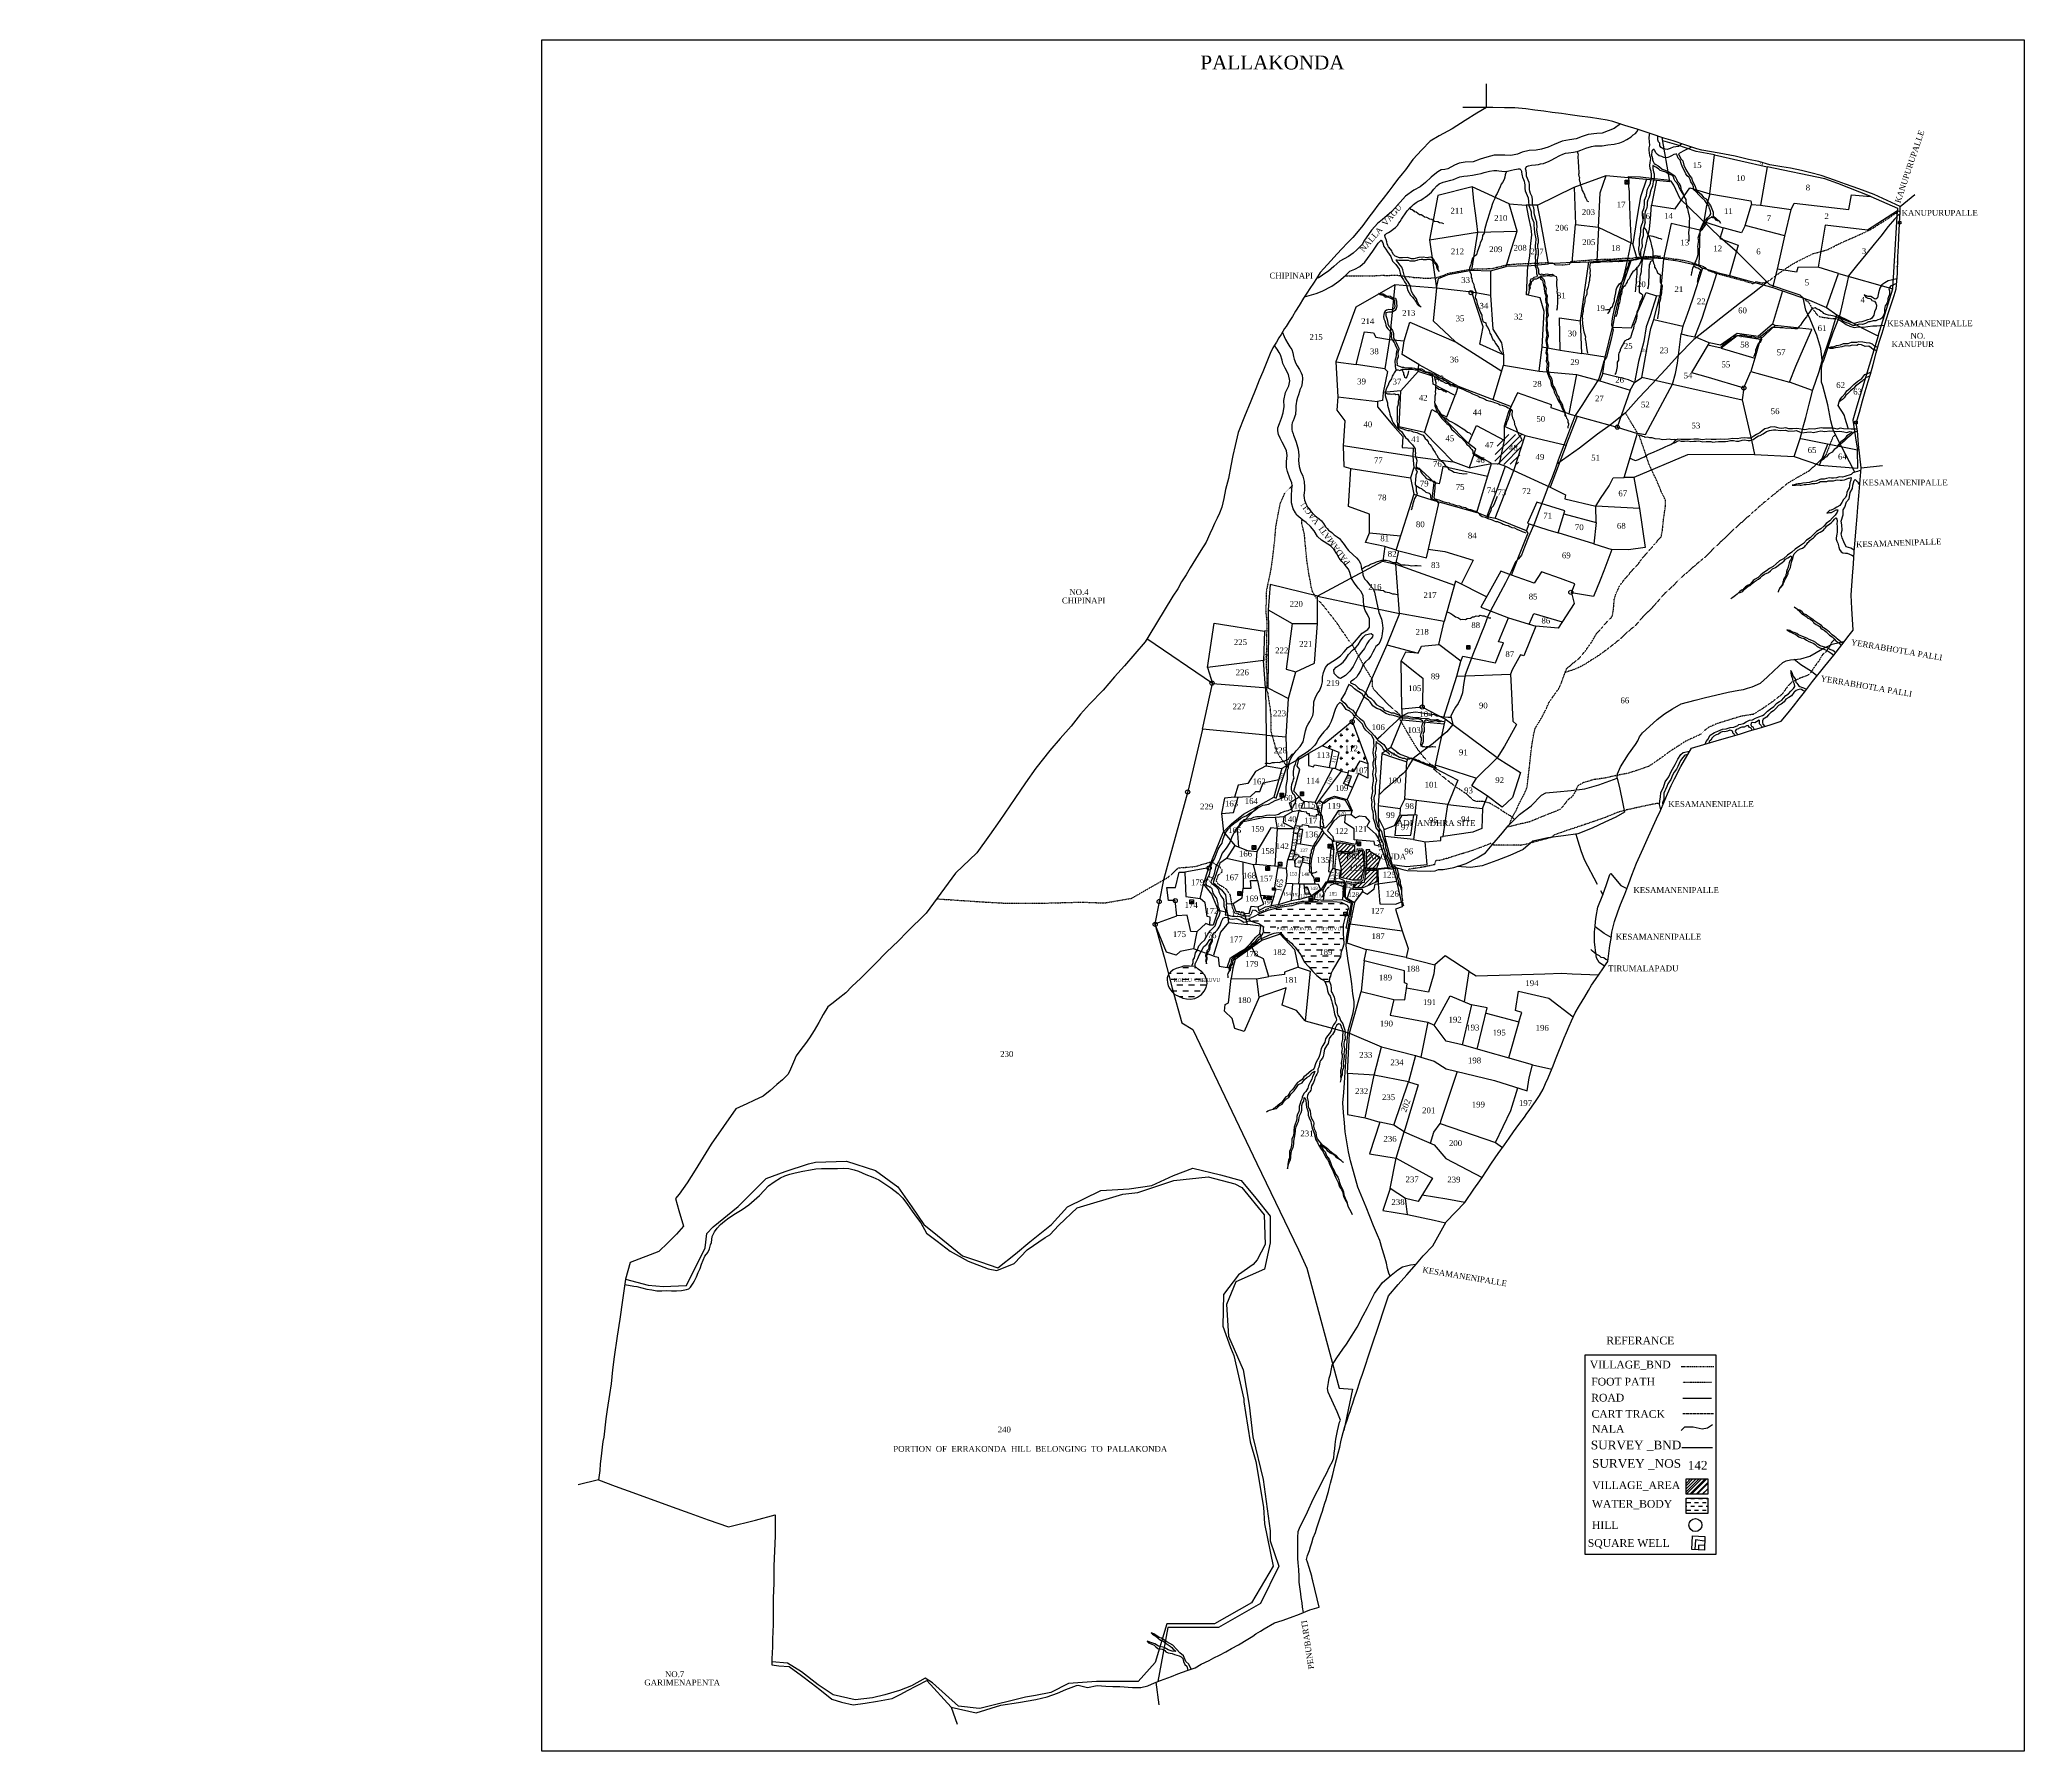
# Model space of a CAD drawing. Header units: inches. Extents: x -177 to 675, y 4 to 740.
import ezdxf

# ---------------------------------------------------------------- set-up
doc = ezdxf.new("R2010")
doc.units = ezdxf.units.IN
doc.header["$MEASUREMENT"] = 0
for name, pattern in [('ACAD_ISO02W100', [15, 12, -3]), ('ACAD_ISO07W100', [3, 0, -3]), ('BORDER', [1.75, 0.5, -0.25, 0.5, -0.25, 0, -0.25])]:
    doc.linetypes.add(name, pattern=pattern)
for name, color, linetype in [('CARTTRACK', 30, 'ACAD_ISO02W100'), ('HILL', 8, 'Continuous'), ('NALA', 4, 'Continuous'), ('ROUND WELL', 5, 'Continuous'), ('SQUAREWELL', 5, 'Continuous'), ('SURVEY_BND', 7, 'Continuous'), ('SURVEY_NO', 7, 'Continuous'), ('TEXT', 7, 'Continuous'), ('VILLAGE_AREA', 1, 'Continuous'), ('WATER_BODY', 4, 'Continuous')]:
    doc.layers.add(name, color=color, linetype=linetype)
for name, color, linetype, lineweight in [('FOOTPATH', 150, 'ACAD_ISO07W100', 30), ('ROAD', 1, 'Continuous', 25), ('VILL_BOUNDARY', 6, 'BORDER', 30)]:
    doc.layers.add(name, color=color, linetype=linetype, lineweight=lineweight)
doc.styles.get("Standard").update_dxf_attribs({"font": 'TIMES.TTF', "height": 400})
pattern_1 = [(180, (-193.858, 196.0368), (-2.5, -2.5), [2.5, -2.5])]
pattern_2 = [(225, (-193.8581, 196.0368), (0.8838835, -0.8838835), [])]

# ---------------------------------------------------------------- blocks, each defined once
blk = doc.blocks.new('1')
at = {"layer": 'VILLAGE_AREA'}
for points in [[(54.332, 17.428), (54.571, 17.428)], [(54.446, 17.556), (54.534, 17.556), (54.572, 17.499), (54.34, 17.499)], [(54.375, 17.556), (54.361, 17.499)], [(54.361, 17.499), (54.361, 17.428)], [(54.446, 17.428), (54.446, 17.556), (54.375, 17.556)], [(54.394, 17.428), (54.394, 17.468), (54.416, 17.468), (54.424, 17.468), (54.424, 17.428)], [(54.479, 17.428), (54.479, 17.462), (54.505, 17.462), (54.505, 17.428)], [(54.54, 17.499), (54.54, 17.428)]]:
    blk.add_lwpolyline(points, dxfattribs=at)

msp = doc.modelspace()

# ---------------------------------------------------------------- hatches: boundary and pattern name
at = {"layer": 'SURVEY_NO', "linetype": 'ByBlock'}
h = msp.add_hatch(dxfattribs=at)
h.set_pattern_fill('CROSS', color=256, scale=10, style=0)
h.set_pattern_definition([(0, (-193.858, 196.0368), (2.5, 2.5), [1.25, -3.75]), (90, (-193.233, 195.4118), (-2.5, 2.5), [1.25, -3.75])])
h.paths.add_polyline_path([(386.87, 445.93, -0.408533), (385.67, 446.29), (373.54, 436.4), (380.78, 433.59), (379.24, 426.66), (381.76, 425.46), (384.79, 424.84), (385, 425.82), (387.17, 425.35), (389.93, 430.01), (393.23, 428.76)])
at = {"layer": 'VILLAGE_AREA'}
h = msp.add_hatch(dxfattribs=at)
h.set_pattern_fill('ANSI31', color=256, scale=15, angle=180, style=0)
h.set_pattern_definition([(225, (-450.3992, 254.5731), (1.3258252, -1.3258252), [])])
h.paths.add_polyline_path([(539.18, 121.47), (529.88, 121.47), (529.88, 114.88), (539.18, 114.88)])
h.paths.add_polyline_path([(447.56, 557.24), (457.77, 557.42), (459.86, 570.37), (451.73, 569.99), (448.14, 564.04)])
h.paths.add_polyline_path([(447.97, 562.41), (499.25, 562.41), (499.25, 568.17), (447.97, 568.17)], flags=9)
h.paths.add_polyline_path([(450.43, 559.76), (457.88, 559.76), (457.88, 565.49), (450.43, 565.49)], flags=24)
h = msp.add_hatch(dxfattribs=at)
h.set_pattern_fill('ANSI31', color=256, scale=10, angle=180, style=0)
h.set_pattern_definition(pattern_2)
h.paths.add_polyline_path([(387.65, 390.91), (387.65, 393.41), (383.51, 394.34), (379.51, 394.82), (379.87, 391.35)])
h = msp.add_hatch(dxfattribs=at)
h.set_pattern_fill('ANSI31', color=256, scale=10, angle=180, style=0)
h.set_pattern_definition(pattern_2)
h.paths.add_polyline_path([(381.77, 383.24), (381.45, 379.96), (386.48, 378.8), (390.24, 378.8), (390.72, 380.79), (391.58, 383.29), (391.58, 386.5), (390.93, 391.33), (388.99, 391.33), (388.99, 389.81), (380.29, 390.32)])
h.paths.add_polyline_path([(383.15, 386.87), (409.65, 386.87), (409.65, 390.7), (383.15, 390.7)], flags=9)
h.paths.add_polyline_path([(384.37, 382.13), (391.17, 382.13), (391.17, 385.94), (384.37, 385.94)], flags=24)
h.paths.add_polyline_path([(378.49, 385.72), (379.33, 389.72), (377.1, 390.19), (376.25, 386.19)], flags=9)
h = msp.add_hatch(dxfattribs=at)
h.set_pattern_fill('ANSI31', color=256, scale=10, angle=180, style=0)
h.set_pattern_definition(pattern_2)
h.paths.add_polyline_path([(392.65, 383.9), (397.05, 383.9), (398.59, 388.24), (394.02, 390.96), (394.02, 391.71), (392.39, 391.74)])
h.paths.add_polyline_path([(383.46, 387.2), (397.24, 387.2), (397.24, 389.2), (383.46, 389.2)], flags=9)
h = msp.add_hatch(dxfattribs=at)
h.set_pattern_fill('ANSI31', color=256, scale=10, angle=180, style=0)
h.set_pattern_definition(pattern_2)
h.paths.add_polyline_path([(391.68, 377.8), (387.56, 377.12), (387.55, 375.42), (390.95, 375.42), (397.07, 378.03), (397.02, 382.96), (392.59, 382.96)])
h = msp.add_hatch(dxfattribs=at)
h.set_pattern_fill('ANSI31', color=256, scale=13.253085, angle=180, style=0)
h.set_pattern_definition([(225, (-370.9499, -518.9075), (1.1714183, -1.1714183), [])])
h.paths.add_polyline_path([(529.88, 121.47), (529.88, 114.88), (539.18, 114.88), (539.18, 121.47)])
at = {"layer": 'WATER_BODY'}
h = msp.add_hatch(dxfattribs=at)
h.set_pattern_fill('DASH', color=256, scale=20, angle=180, style=0)
h.set_pattern_definition(pattern_1)
h.paths.add_polyline_path([(364.34, 346.6), (365.79, 343.66), (367.78, 341.41), (369.53, 339.43), (371.29, 337.7), (373.24, 336.16), (374.1, 335.78), (374.63, 335.18), (376.66, 335.18), (376.8, 336.76), (377.22, 337.48), (377.57, 338.88), (378.16, 339.96), (378.95, 341.49), (380.41, 343.81), (381.56, 345.81), (381.91, 348.04), (382.44, 349.44), (382.97, 351.32), (382.88, 353.77), (382.64, 355.49), (382.75, 357.32), (382.75, 359.5), (383.5, 362.91), (383.66, 363.31), (383.28, 363.31), (382.8, 363.31), (382.8, 364.89), (384.27, 364.89), (385.03, 366.85), (384.38, 367.86), (381.91, 369.05), (378.3, 369.39), (373.17, 369.16), (367.67, 369.14), (363.49, 368.66), (360.44, 367.62), (358.19, 367.37), (354.47, 366.77), (350.25, 365.69), (346.83, 364.37), (344.08, 362.87), (342, 362.07), (342.68, 361.22), (345.24, 360.32), (346.28, 360.04), (348.08, 358.95), (348.23, 358.15), (348.23, 357.23), (348.29, 356.71), (348.06, 355.94), (347.62, 355.17), (347.26, 354.68), (347.25, 354.08), (347.39, 353.57), (347.44, 353.55), (349.74, 354.68), (350.96, 355.24), (352.93, 355.93), (354.69, 356.26), (355.53, 356.06), (356.19, 355.46), (356.91, 354.67), (357.84, 353.83), (358.61, 353.1), (359.5, 352.28), (360.38, 351.56), (361.12, 350.74), (361.95, 349.85), (363.38, 347.85)])
h = msp.add_hatch(dxfattribs=at)
h.set_pattern_fill('DASH', color=256, scale=20, angle=180, style=0)
h.set_pattern_definition(pattern_1)
h.paths.add_polyline_path([(322.81, 330.96), (323.75, 332.56), (324.08, 334.24), (323.88, 336.06), (323.09, 337.81), (321.78, 339.36), (320.25, 340.51), (318.93, 341.65), (316.5, 341.74), (315.23, 341.71), (313.99, 341.71), (312.88, 341.33), (310.77, 340.78), (309.49, 340.16), (308.41, 339.19), (307.61, 338.43), (307.53, 338.27), (309.06, 332.3), (309.67, 330.16), (310.31, 329.51), (311.84, 328.79), (313.7, 327.98), (315.3, 327.63), (316.98, 327.51), (318.8, 327.89), (320.01, 328.43), (321.74, 329.52)])
h = msp.add_hatch(dxfattribs=at)
h.set_pattern_fill('DASH', color=256, scale=13.253085, angle=180, style=0)
h.set_pattern_definition([(180, (-370.9499, -513.3482), (-1.6566357, -1.6566357), [1.6566357, -1.6566357])])
h.paths.add_polyline_path([(529.88, 113.24), (529.88, 106.65), (539.18, 106.65), (539.18, 113.24)])

# ---------------------------------------------------------------- linework, layer by layer
at = {"linetype": 'ByBlock', "lineweight": 30}
msp.add_lwpolyline([(38.23, 739.76), (675.22, 739.76), (675.22, 4.42), (38.23, 4.42)], close=True, dxfattribs=at)
msp.add_lwpolyline([(486.48, 174.76), (542.73, 174.76), (542.73, 89.01), (486.48, 89.01)], close=True)
at = {"layer": 'CARTTRACK'}
for points in [[(602.38, 554.03), (600.12, 558.42), (596.79, 564.72), (593.29, 571.66), (592.06, 576), (590.8, 582.88), (588.6, 591.04), (588.12, 592.58), (588.12, 598.58), (588.48, 601), (587.85, 607.13), (586.07, 612.85), (585.22, 614.77), (583.24, 619.71), (581.35, 623.51), (580.14, 628.92), (578.96, 629.98), (572.06, 632.24), (565.83, 634.44), (558.73, 641.61), (551.94, 648.28), (544.58, 654.78), (536.15, 662.91), (531.49, 667.44), (527.43, 671.41), (525.46, 675.34), (524.63, 677.23), (523.43, 679), (521.79, 679.43), (516.12, 680.05), (510.31, 680.72), (505.16, 680.91), (504.98, 680.92), (505.28, 679.26), (505.21, 676.74), (505.44, 674.5), (505.44, 672.75), (505.73, 664.1), (506.01, 657.72), (506.28, 653.37), (505.92, 651.4), (505.55, 649.61), (504.68, 645.63), (503.87, 641.64), (502.8, 637.65), (501.51, 633.37), (500.15, 628), (498.98, 624.13), (498.1, 620.04), (497.9, 617.25), (498.59, 615.17), (497.72, 611.17), (496.74, 607.28), (495.66, 603.36), (494.61, 601.71), (493.58, 597.91), (492.37, 594.09), (490.28, 590.57), (487.99, 587.13), (485.44, 583.08), (482.21, 578.33), (480.63, 574.23), (478.59, 568.59), (476.26, 562.59), (475, 559.15), (473.76, 555.62), (472.36, 551.79), (470.26, 546.63), (468.42, 541.69), (466.96, 537.97), (464.83, 532.1), (462.38, 526.45), (460.41, 521.74), (459.15, 518.3), (457.91, 516.67), (456.59, 515.4), (454.87, 511.58), (452.31, 506.42), (450.2, 502.4), (446.84, 496.19), (444.77, 492.08), (443.34, 488.14), (441.72, 484.22), (440.13, 480.17), (438.52, 476.31), (436.54, 471.06), (434.99, 466.9), (434.28, 462.78), (433.79, 459.19), (433.03, 456.78), (431.96, 454.6), (430.87, 452.95), (429.65, 451.04), (428.78, 449.18), (429.65, 445.59), (427.13, 442.43), (425.48, 441.05), (421.2, 437.41), (415.8, 433.32), (412.59, 430.9), (410.65, 427.72), (409.85, 426.24), (408.32, 424.53), (406.74, 423.17), (405.25, 421.84), (402.68, 419.55), (400.09, 417.34), (398.28, 415.65), (397.89, 415.43)], [(621.82, 664.82), (621.11, 664.53), (619.48, 662.66), (616.7, 659.44), (613.56, 655.41), (610.78, 651.9), (607.19, 647.45), (603.17, 642.58), (599.75, 638.27), (598.9, 634.87), (597.98, 630.69), (597.15, 626.78), (595.81, 621.06), (594.37, 617.45), (592.9, 613.82), (591.33, 609.21), (590.04, 605.35), (588.81, 601.55), (588.48, 601)], [(564.73, 635.55), (558.65, 630.76), (552.86, 626.46), (544.76, 620.11), (537.99, 614.74), (533.24, 610.96), (526.42, 603.91), (521.07, 598.1), (515.21, 591.8), (509.6, 585.88), (503.82, 579.5), (497.32, 574.11), (491.77, 570.27), (484.06, 564.23), (474.38, 557.38)], [(595.26, 619.7), (597.06, 618.6), (598.66, 617.34), (600.21, 616.69), (602.12, 616.12), (603.84, 616.36), (606.15, 616.31), (607.98, 616.58), (610.08, 616.76), (611.79, 616.81), (613.1, 616.97), (615.17, 617.08)], [(396.97, 383.41), (397.87, 383.76), (400.19, 384.02), (402.3, 384.17), (406.24, 383.83), (408.15, 383.27), (410.11, 382.87), (414.4, 382.66), (419.95, 382.49), (422.09, 382.73), (423.5, 383.2), (425.51, 383.2), (430.14, 384.1), (435.44, 385.88), (440.1, 388.29), (443.68, 390.47), (446.63, 393.81), (451.03, 399), (453.51, 402.09), (458.33, 406.82), (463.28, 410.61), (467.75, 415.24), (469.61, 416.2), (474.34, 416.62), (480.46, 417.14), (486.37, 417.86), (492.4, 419.69), (500.25, 422.49), (500.38, 424.37), (501.66, 427.31), (505.23, 432.79), (508.11, 436.92), (509.22, 438.54), (509.87, 440.19), (511.17, 441.93), (514.16, 444.74), (517.5, 447.7), (520.69, 450.13), (524.02, 452.3), (527.73, 454.4), (533.74, 456), (538.19, 457.11), (542.49, 458.16), (548.04, 459.46), (552.62, 460.34), (554.52, 460.65), (556.34, 461.23), (558.31, 461.76), (561.81, 463.26), (564.79, 465.93), (567.75, 468.75), (571.42, 472.13), (572.95, 472.92), (574.83, 473.27), (579.14, 473.79), (583.03, 474.94), (588.48, 478.13), (592.73, 480.03), (598.05, 481.4)], [(586.12, 466.42), (583.76, 468.28), (579.27, 471.17), (576.34, 473.45)], [(397.09, 439.31), (398.75, 440.75), (400.36, 442.06), (402.54, 444.31), (405.51, 447.04), (407.1, 448.5), (409.07, 449.87), (410.46, 450.6), (413.76, 450.94), (417.49, 450.49), (421.61, 449.79), (422.67, 449.33), (424.96, 449.06), (427.66, 448.71), (428.91, 448.65)], [(500.25, 422.49), (501.48, 417.75), (502.65, 412.18), (503.51, 407.85), (499.67, 405.77), (495.02, 403.58), (489.6, 400.96), (483.38, 398.57), (477.22, 397.7), (470.54, 396.91), (463.99, 395.5), (459.86, 391.82), (454.19, 389.33), (448.63, 387.16), (442.34, 384.84), (437.3, 384.06), (431.61, 384.6)], [(482.6, 398.46), (483.42, 395.54), (484.7, 391.4), (486.12, 387.54), (494.09, 372.44)], [(402.7, 208.58), (402.2, 209.9), (401.64, 211.89), (401.13, 214.1), (400.17, 217.51), (399.36, 220.25), (398.27, 223.94), (397.28, 226.16), (395.62, 230.1), (392.39, 238.2), (388.87, 246.74), (386.97, 253.47), (385.67, 258.04), (384.89, 261.98), (384.15, 266.19), (383.46, 270.52), (383.17, 274.4), (382.77, 278.89), (382.48, 282.99), (382.85, 287.41), (383.08, 291.61), (383.38, 296.26), (383.77, 300.83), (383.96, 305.06), (384.31, 309.84), (384.75, 313.96), (385.89, 318.17), (386.83, 321.71), (387.24, 324.34), (387.24, 326.57), (386.75, 329.9), (386.22, 334.15), (385.7, 338.2), (384.78, 344.07), (383.86, 350.43), (384.18, 354.67), (385.1, 360.2), (385.8, 364.76), (386.62, 368.3), (386.62, 368.94), (383.87, 370.53), (383.08, 371.9), (383.26, 377.92), (376.6, 377.84), (375.09, 377.84), (372.8, 374.3), (369.95, 371.82)], [(494.84, 341.69), (492.57, 343.26), (491.43, 345.35), (491.12, 347.43), (490.87, 349.77), (490.61, 352.18), (490.61, 354.72), (490.61, 356.5), (490.86, 358.73), (491.04, 360.97), (491.28, 363.13), (491.93, 367.1), (494.09, 372.44), (495.76, 376.78), (497.08, 381.09), (497.55, 381.56), (500.26, 378.24), (501.88, 376.45), (504.46, 375.16)], [(497.73, 354.05), (494.74, 355.76), (490.84, 358.56)], [(365.51, 64.06), (365.14, 66.28), (364.92, 68.25), (364.56, 70.49), (364.37, 72.13), (364.11, 74.08), (363.73, 77.08), (363.64, 79.58), (363.46, 82.52), (363.29, 85.41), (363.04, 87.32), (363.11, 90.37), (363.11, 93.06), (363.11, 96.24), (363.24, 98.9), (363.84, 100.27), (365.43, 103.51), (366.63, 106.02), (367.8, 108.64), (369.15, 111.44), (370.57, 114.42), (372.65, 118.46), (374.03, 121.13), (375.35, 123.76), (376.75, 126.58), (378.05, 128.94), (378.55, 130.53), (378.76, 132.47), (378.95, 134.4), (379.2, 136.26), (379.38, 138.54), (380.08, 142.03), (380.56, 143.9), (381.06, 145.88), (381.43, 146.68), (380.01, 150.27), (378.4, 153.76), (376.11, 158.74), (375.79, 160.25), (376.26, 162.91), (376.61, 164.79), (377.07, 166.5), (377.91, 170.24), (379.84, 173.52), (382.49, 177.16), (383.93, 179.4), (386.45, 183.15), (388.53, 186.67), (391.23, 191.69), (393.08, 195.15), (396.08, 201.08), (399.53, 205.89), (403.15, 208.96), (406.05, 211.33), (408.09, 212.49), (411.49, 213.48), (413.88, 213.71)]]:
    msp.add_lwpolyline(points, dxfattribs=at)
at = {"layer": 'CARTTRACK', "ltscale": 0.1}
msp.add_lwpolyline([(528.44, 149.54), (541.82, 149.54)], dxfattribs=at)
at = {"layer": 'FOOTPATH', "ltscale": 0.0003}
for points in [[(383.47, 638.37), (385.67, 638.24), (388.93, 638.3), (391.73, 638.37), (395.15, 638.3), (399.36, 638.58), (400.85, 638.5), (402.46, 638.51), (403.67, 638.6), (405.36, 638.63), (406.92, 638.41), (409.12, 638.13), (411.87, 637.83), (413.14, 637.61), (414.38, 637.61), (415.81, 637.49), (417.06, 637.35), (419.74, 637.35), (422.54, 637.49), (426.38, 638.77), (427.4, 639.31), (428.8, 639.61), (429.99, 639.81), (433.97, 640.53), (436.83, 641.11), (440.28, 641.36), (444.07, 641.36), (446.77, 641.53), (450.65, 642.5), (453.41, 643.15), (456.02, 643.34), (460.03, 643.55), (464.15, 643.71), (467.83, 643.87), (470.19, 644.01), (472.59, 643.84), (473.85, 642.97), (477.68, 643.08), (479.94, 643.41), (480.42, 644.51), (483.16, 644.69), (486.85, 644.97), (490.9, 645.32), (495.06, 645.47), (498.99, 645.55), (503.34, 645.91), (505.62, 645.91), (506.93, 645.91), (508.03, 646.19), (509.46, 646.27), (510.94, 646.48), (512.54, 646.69), (514.83, 646.56), (516.51, 646.4), (519.42, 646.2), (522.37, 645.94), (524.68, 645.54), (525.99, 645.54), (528.67, 644.98), (531.37, 644.33), (532.79, 643.87), (534.42, 643.36), (537.4, 642.32), (538.53, 641.5), (539.52, 640.59), (542.39, 639.57), (546.54, 638.43), (550.64, 637.34), (555.07, 636.1), (558.92, 634.9), (559.92, 635.84), (562.74, 635.2), (565.72, 636.33), (567.84, 638.03), (571.48, 640.56), (575.13, 643.07), (577.64, 644.46), (584.29, 647.76), (589.01, 649.09), (590.44, 649.46), (593.37, 650.87), (594.68, 651.63), (599.04, 653.64), (602.83, 655.27), (606.82, 657.1), (609.64, 658.47), (612.92, 660.53), (617.05, 663.2), (619.19, 664.67), (621.32, 666.14), (621.9, 666.14)], [(580.74, 628.62), (581.39, 627.73), (582.47, 627.1), (583.75, 624.84), (586.25, 621.5), (587.37, 620.74), (591.91, 620.04), (594.11, 620.04), (595.38, 619.68)], [(593.72, 482.15), (593.38, 481.67), (592.35, 480.79), (591.45, 478.79), (589.86, 476.62), (588.45, 475.52), (587, 472.9), (585.31, 470.69), (583.42, 467.75), (582.14, 466.68), (578.93, 465.47), (575.23, 463.67), (573.77, 462.23), (571.03, 458.43), (566.89, 455.27), (562.73, 452.35), (558.71, 449.91), (553.8, 449.15), (549.04, 447.73), (543.05, 445.85), (539.66, 444.34), (538.47, 443.53), (536.14, 441.34), (533.05, 439.89), (529.75, 438.39), (524.21, 434.82), (522.67, 433.78), (519.88, 431.75), (516.28, 429.18), (513.88, 427.6), (509.13, 425.93), (504.77, 424.56), (499.73, 423.59), (495.02, 422.52), (490.37, 421.9), (485.85, 420.63), (483.31, 419.14), (482.29, 416.71), (480.81, 414.33), (479.36, 413.44), (475.92, 409.09), (470.32, 406.88), (462.62, 403.72), (458.34, 402.75), (453.62, 401.54), (455.21, 405.68), (456.81, 408.43), (458.05, 411.28), (460.27, 415.54), (461.57, 418.47), (462.07, 422.74), (462.76, 428.67), (463.38, 434.75), (464.34, 440.79), (465.05, 443.87), (466.12, 445.6), (468.01, 448.8), (469.66, 451.93), (471.03, 455.05), (472.78, 457.61), (475.46, 461.37), (476.47, 463.91), (477.9, 467.84), (478.63, 469.55), (481.04, 471.71), (483.91, 473.94), (486.8, 477.42), (489.45, 481.17), (491.48, 484.76), (493.47, 486.87), (496.53, 490.35), (497.66, 491.35), (498.26, 492.37), (498.74, 495.32), (499.04, 499.25), (499.66, 501.44), (501.42, 505.23), (503.27, 507.7), (504.34, 508.87), (506.34, 511.32), (509.48, 514.73), (511.21, 517.18), (512.3, 518.31), (514.14, 520.51), (516.19, 522.79), (517.99, 524.91), (519.17, 526.2), (519.73, 528.86), (520.12, 532.81), (520.47, 535.37), (521.04, 539.46), (521.04, 541.98), (519.24, 545.62), (517.67, 549.52), (515.8, 553.5), (514, 557.32), (512.07, 563.14), (509.95, 569.22), (504.82, 577.8), (503.82, 579.5)], [(594.02, 570.05), (593.07, 569.24), (592.38, 567.67), (591.41, 565.02), (589.9, 561.21), (587.51, 558.9), (585.23, 556.79), (582.8, 554.51), (578.37, 552.01), (573.64, 549.26), (569.63, 546.01), (565.42, 542.59), (561.84, 539.62), (558.08, 536.22), (554.31, 532.87), (550.41, 529.33), (546.85, 525.96), (544.29, 523.55), (540.83, 520.27), (538.51, 517.78), (535.83, 515.64), (533.38, 513.55), (530.87, 511.34), (527.39, 508.3), (524.22, 504.99), (520.77, 501.98), (516.84, 497.4), (513.61, 493.97), (511.21, 491.64), (508.25, 488.22), (504.55, 485.1), (502.11, 482.76), (498.15, 479.49), (494.4, 476.68), (491.8, 474.81), (488.94, 473.04), (486.43, 471.42), (483.62, 469.94), (480.68, 468.8), (479.13, 468.33), (477.9, 467.84)], [(360.69, 548.21), (357.39, 544.96), (355.42, 540.31), (354.57, 536.11), (353.51, 530.51), (353.05, 524.8), (352.31, 518.28), (351.54, 512.5), (349.92, 504.73), (349.51, 502.51), (349.51, 499.63), (349.31, 493.79), (349.78, 489.69), (349.78, 486.95), (349.64, 483.79), (349.64, 480.93), (349.64, 478.06), (349.47, 474.96), (349.47, 470.32), (349.74, 467.47), (349.74, 463.53), (349.66, 460.39), (350.18, 459.04), (350.34, 457.6), (350.63, 455.9), (350.82, 454.4), (351.15, 452.93), (351.15, 451.56), (351.49, 449.93), (351.49, 448.77), (351.49, 445.68), (351.49, 442.65), (352.64, 438.69), (353.74, 434.64), (354.88, 432.28), (356.57, 430.1), (358.25, 427.78), (359.03, 426.99)], [(456.01, 404.88), (454.92, 405.97), (451.89, 407.78), (449.3, 409.56), (445.39, 411.84), (442.36, 412.49), (440.13, 412.49), (438.76, 412.83), (436.52, 414.75), (435.34, 415.85), (430.76, 418.91), (426.07, 422.59), (421.61, 426.26), (419.71, 428.93), (417.39, 431.25), (414.21, 435.38), (410.88, 440.91), (407.1, 447.5), (406.96, 449.76), (402.62, 453.45), (398.21, 458.04), (395.88, 460.51), (395.13, 461.88), (395.13, 464.85), (392.21, 469.61), (391.21, 471.37), (386.46, 479.87), (386.29, 480.14), (385.19, 481.35), (384.29, 482.63), (383.39, 484.12), (382.46, 485.41), (381.4, 486.68), (380.65, 488.05), (378.73, 490.69), (376.84, 493.07), (374.86, 495.64), (373.15, 497.7), (370.94, 499.87), (370.12, 501.39), (369.38, 502.73), (368.86, 504.47), (368.43, 507.3), (367.98, 509.42), (367.49, 512.61), (366.97, 516), (366.62, 519.42), (366.48, 521.3), (366.17, 524.14), (365.92, 527.41), (365.51, 528.87), (364.8, 531.86), (364.9, 533.63)], [(518.48, 411.79), (515.55, 411.28), (510.82, 410.31), (506.56, 409.34), (504.71, 408.96), (500.37, 407.75), (495.03, 405.56), (490.62, 404.04), (486.61, 402.63), (482.27, 401.21), (478, 399.8), (472.83, 397.92), (472.41, 397.16), (461.68, 394.24), (458.92, 393.64), (451.47, 393.78), (447.21, 393.78), (446.03, 394.47), (442.03, 392.88), (438.64, 391.63), (435.35, 390.53), (432.3, 389.65), (427.76, 388.18), (423.76, 387.09), (422.33, 387.09), (421.74, 385.3), (420.32, 385), (418.13, 384.51), (414.39, 383.88), (410.5, 383.3)], [(207.93, 370.66), (227.76, 369.34), (237.93, 368.77), (253.3, 368.79), (270.23, 369.26), (279.93, 368.88), (291.61, 370.89), (307.5, 379.99), (311.7, 383.93), (318.89, 384.52), (325.33, 386.43), (326.34, 386.34), (329.62, 384.34), (330.39, 383.44), (330.39, 382.09), (328.81, 380.81), (327.93, 378.37), (328.78, 377.13), (329.99, 376.36), (332.2, 374.96), (333.94, 372.42), (334.46, 369.53), (334.85, 367.07), (335.91, 364.61), (338.59, 363.87), (340.01, 363.31), (342.51, 363.31), (343.24, 364.46), (343.61, 365.76), (344.88, 365.76), (345.94, 364.76), (348.7, 365.78), (351.19, 366.89), (355.84, 367.74), (361.4, 368.9), (365.38, 369.69), (369.13, 369.55), (371.61, 369.69), (373.69, 371.59), (375.56, 375.01), (377.75, 376.87), (379.38, 377.41), (382.68, 377.53), (383.84, 378.3), (386.52, 377.71), (389.14, 377.87), (390.32, 378.06), (391.18, 378.73), (391.27, 380.03), (391.84, 381.98), (392.16, 383.16), (394.67, 383.41), (396.97, 383.41), (396.97, 383.41)], [(392.16, 383.16), (391.72, 390.86), (390.86, 392.03), (388.51, 392.03), (388.32, 390.83), (386.03, 390.5), (383.05, 390.75), (381.98, 390.75), (380.45, 390.94), (379.61, 390.39), (379.32, 388.3), (379.01, 384.97), (379.27, 377.41)]]:
    msp.add_lwpolyline(points, dxfattribs=at)
at = {"layer": 'FOOTPATH', "ltscale": 0.01}
msp.add_lwpolyline([(528.47, 162.94), (540.77, 162.94)], dxfattribs=at)
at = {"layer": 'HILL', "ltscale": 0.0003}
msp.add_lwpolyline([(73.86, 205.03), (75.47, 204.71), (77.74, 204.3), (79.1, 204.08), (81.22, 203.53), (83.34, 202.98), (85.52, 202.65), (87.62, 202.18), (89.8, 202.3), (91.79, 202.35), (93.99, 202.29), (96.19, 202.29), (98.26, 202.42), (100.39, 202.76), (101.47, 203.09), (102.21, 203.75), (102.77, 204.73), (103.3, 205.57), (103.88, 206.5), (104.71, 208.3), (105.49, 210.06), (106.23, 211.81), (106.85, 213.72), (107.57, 215.45), (108.33, 217.09), (109.54, 218.69), (110.29, 220.36), (110.78, 222.08), (111.13, 223.01), (111.4, 225.64), (112.39, 227.6), (113.63, 229.24), (115.07, 230.75), (116.76, 232.17), (118.6, 233.54), (121.41, 235.51), (124.37, 237.14), (127.15, 239.25), (129.51, 241.25), (131.76, 243.17), (133.84, 245.31), (135.65, 247.31), (138.1, 249.04), (140.81, 250.77), (142.73, 251.59), (144.77, 252.33), (147.11, 252.97), (150.37, 253.68), (153.72, 254.22), (155.97, 254.59), (158.36, 254.87), (160.15, 254.78), (162.81, 254.82), (165.37, 254.82), (168.07, 254.91), (170.11, 254.78), (172.44, 254.21), (174.39, 253.59), (177.49, 252.18), (180.42, 251.08), (183.13, 249.87), (185.67, 248.26), (188.18, 246.51), (191.38, 244.13), (193.41, 242), (195.35, 239.34), (197.37, 236.45), (199.26, 233.89), (201.04, 231.4), (203.49, 227.06), (208.19, 223.53), (213.69, 219.24), (221.39, 215), (230.08, 211.76), (233.79, 211.01), (241.27, 214.04), (246.81, 219.88), (254.51, 225.2), (256.54, 226.34), (260.41, 230.39), (268.24, 237.93), (287.89, 243.72), (294.39, 244.5), (309.88, 249.63), (324.62, 251.2), (335.97, 248.15), (339, 246.66), (348.56, 234.88), (349.08, 222.17), (345.66, 215.51), (343.88, 213.52), (337.64, 209.12), (331.13, 200.68), (330.87, 187.12), (334.15, 177.93), (335.66, 174.48), (339.9, 155.76), (339.9, 154.62), (340.56, 149.95), (342.61, 137.38), (345.03, 128.94), (348.36, 109.3), (348.73, 102.15), (352.56, 83.92), (343.22, 68.19), (327.28, 59.2), (306.82, 59.2), (301.78, 42.58), (294.54, 34.43), (276.6, 34.43), (264.58, 33.57), (256.91, 29.71), (250.42, 28.33), (246.13, 27.72), (226.98, 22.96), (226.16, 22.81), (217.29, 23.77), (206.07, 33.83), (203.04, 35.85), (197.08, 32.61), (191.93, 30.61), (185.66, 28.74), (180.35, 27.44), (172.87, 26.6), (163.49, 28.68), (156.97, 33.01), (149.81, 38.62), (143.79, 42.31), (137.03, 42.85)], dxfattribs=at)
at = {"layer": 'HILL', "linetype": 'ByBlock'}
msp.add_circle((533.92, 101.61), 2.77, dxfattribs=at)
at = {"layer": 'NALA'}
for points in [[(501.72, 703.57), (498.94, 701.6), (496.43, 700.59), (493.87, 699.64), (491.52, 699.49), (487.8, 699.09), (485.23, 698.2), (482.71, 697.2), (479.83, 696.74), (476.69, 696.11), (473.23, 694.76), (470.61, 693.53), (467.75, 692.77), (465.43, 692.26), (462.41, 692.09), (459.46, 691.41), (457.49, 690.53), (454.59, 689.97), (452.05, 690.1), (449.36, 690.1), (447.41, 690.12), (444.29, 689.31), (441.4, 688.37), (438.45, 687.32), (434.97, 687.21), (432.37, 686.66), (430.38, 685.81), (427.5, 684.32), (426.3, 684.04), (424.68, 683.82), (423.21, 683.03), (421.88, 681.96), (420.42, 680.72), (418.01, 678.44), (415.65, 676.56), (412.94, 675.14), (409.29, 672.48), (405.94, 668.65), (403.45, 665.92), (399.3, 662.36), (397.5, 660.93), (394.75, 657.88), (391.51, 653.26), (390.81, 651.94), (388.45, 649.46), (386.86, 648.08), (384.82, 646.68), (381.13, 644.65), (378.61, 642.26), (376.25, 640.27), (374.25, 638.98), (373.06, 638.13), (371.94, 637.44), (371.34, 637.47)], [(473.07, 638.5), (472.43, 638.84), (471.43, 638.69), (470.37, 639.08), (469.31, 638.86), (468.65, 638.72), (467.88, 639.07), (467.03, 638.81), (466.7, 639.48), (466.57, 640.21), (466.57, 640.75), (466.34, 641.56), (466.09, 642.04), (465.93, 642.49), (465.93, 642.95), (466, 643.49), (466, 644.48), (466, 645.12), (466.27, 645.9), (466.53, 647.31), (466.53, 648.14), (466.56, 649.43), (466.25, 650.68), (466.15, 651.77), (466.54, 652.65), (466.54, 653.96), (466.32, 654.67), (465.97, 657.08), (465.81, 658.03), (465.91, 659.57), (465.8, 660.45), (465.8, 661.44), (465.38, 662.51), (464.87, 664.02), (464.73, 664.59), (464.68, 665.55), (464.68, 666.51), (464.51, 667.5), (464.24, 668.13), (464.09, 668.7), (463.98, 669.51), (463.86, 671.02), (463.71, 672.19), (463.36, 673.08), (463.11, 673.74), (462.76, 674.71), (462.67, 675.41), (462.65, 676.23), (462.68, 677.56), (462.5, 678.4), (462.11, 679.45), (461.73, 680.14), (461.33, 681.14), (461.33, 682.38), (461.13, 683.45), (460.87, 684.31), (461.31, 685.31), (462.18, 685.58), (463.55, 685.89), (465.14, 686.02), (466.44, 686.18), (467.42, 686.4), (468.6, 686.64), (469.69, 686.97), (470.85, 687.45), (472.18, 688.17), (473.54, 688.91), (475.7, 689.98), (476.96, 690.59), (478.08, 690.99), (479.39, 691.19), (481.47, 691.44), (482.23, 691.52), (483.49, 691.9), (484.74, 692.32), (486.89, 693.19), (489.26, 693.86), (490.63, 694.1), (491.82, 694.1), (493.78, 694.1), (496.28, 694.59), (498.97, 694.87), (501.42, 695.51), (502.93, 696.08), (504.51, 696.91), (506.28, 698.08), (507.19, 698.87), (508.14, 699.43), (508.78, 700.22), (509.33, 701.21)], [(510.27, 646.59), (509.94, 647.66), (509.69, 648.73), (509.67, 649.37), (509.54, 650.14), (509.92, 651.5), (509.82, 652.69), (509.92, 654.42), (510.29, 655.93), (510.45, 657.51), (510.44, 658.96), (510.96, 660.3), (511.37, 661.44), (511.42, 662.36), (511.11, 664.44), (511.13, 665.8), (511.61, 666.87), (511.96, 667.74), (512.02, 669.16), (512.02, 670.78), (512.87, 672.87), (513.05, 674.14), (513.34, 675.56), (514.11, 677.01), (514.56, 678.05), (514.71, 679.5), (515.08, 680.62), (515.08, 681.9), (514.86, 683.12), (514.53, 684.43), (514.29, 685.77), (514.52, 686.97), (514.72, 688.65), (514.39, 690.03), (514.19, 691.27), (514.1, 692.22), (514.1, 693.36), (514.34, 694.4), (514.21, 695.93), (514.01, 697.62), (514.2, 698.83), (514.29, 699.54)], [(483.17, 691.8), (483.43, 690.89), (483.54, 690.26), (483.41, 689.74), (483.33, 689.1), (483.44, 688.93), (483.56, 688.01), (483.56, 687.2), (483.56, 686.53), (483.72, 685.84), (483.72, 684.92), (483.61, 684.27), (483.83, 683.42), (483.83, 682.77), (483.83, 682.29), (483.7, 681.81), (483.87, 681.2), (484.06, 680.57), (484.01, 679.67), (484.1, 679.02), (484.35, 678.4), (484.35, 677.92), (484.49, 677.08), (484.97, 676.28), (485.07, 675.31), (485.32, 674.98), (485.67, 674.23), (486.19, 673.24), (486.4, 672.29), (486.76, 671.66), (487.11, 671.06), (487.3, 670.56), (487.91, 670.25)], [(536.28, 657.63), (536.56, 658.61), (537.11, 659.77), (537.96, 660.85), (538.17, 662.15), (539.17, 663.23), (540.14, 664.2), (540.55, 664.96), (540.45, 666.1), (540, 667.17), (539.69, 668.32), (538.78, 669.41), (537.93, 670.73), (536.73, 671.8), (535.44, 673.07), (534.22, 674.35), (533.23, 675.28), (533.08, 676.55), (532.66, 677.67), (531.94, 678.63), (531.59, 679.72), (531.25, 680.51), (530.43, 681.21), (529.74, 682.16), (529.2, 683.46), (528.29, 685.04), (527.81, 686.64), (527.3, 688.04), (526.55, 688.84), (526.11, 689.95), (525.87, 690.59), (525.48, 690.63), (524.59, 690.37), (523.63, 689.93), (522.77, 689.42), (522.04, 689.12), (521.2, 689.05), (520.37, 689.14), (519.45, 689.58), (518.34, 689.88), (517.63, 690.38), (516.86, 691.17), (516.59, 691.86), (516.37, 692.37), (516.15, 692.58), (515.7, 692.58), (515.4, 692.09), (515.2, 691.75), (515.13, 691.37), (515.01, 690.76), (515.1, 690.06), (515.39, 689.36), (515.43, 688.75), (515.5, 688.14), (515.72, 687.39), (516.13, 686.63), (516.88, 686.1), (517.96, 685.55), (518.5, 685.12), (519.66, 684.09), (520.95, 683.67), (522.21, 683.07), (523.75, 682.18), (525.07, 681.29), (525.73, 679.88), (526.23, 678.82), (526.78, 678.25), (527.46, 676.95), (527.68, 675.69), (528.57, 673.98), (529.22, 671.99), (529.77, 671.04), (529.77, 670.25), (530.09, 669), (530.09, 667.76), (530.45, 667.21), (530.69, 666.42), (530.83, 665.68), (531.06, 664.66), (531.21, 663.98), (531.32, 662.88), (531.19, 661.86), (531.28, 660.87), (531.19, 659.9), (531.19, 659.14), (531.07, 657.96), (530.94, 657), (530.96, 656.3), (531.08, 655.64), (531.08, 654.67), (531.02, 653.82), (531.05, 653.44), (531.1, 653.15)], [(528.04, 695.04), (526.58, 693.94), (524.35, 693.54), (523, 692.96), (521.79, 692.53), (520.02, 692.82), (519.24, 693.43), (518.66, 694.12), (518.66, 695.3), (518, 695.94), (517.71, 696.76), (517.71, 697.71), (517.81, 698.34)], [(532.29, 693.61), (528.63, 691.91), (526.58, 690.72), (527.68, 688.6), (528.54, 687.7), (528.94, 685.88), (529.79, 684.06), (531.3, 681.45), (532.18, 680.36), (532.59, 678.93), (533.7, 677.12), (534.34, 675.04), (536.45, 673.35), (537.4, 671.9), (538.57, 671.34), (539.37, 669.88), (540.4, 668.53), (541.02, 667.07), (541.48, 665.71), (541.48, 664.24), (541.73, 663.74), (542.38, 663.41), (542.72, 663.13), (543.21, 662.48), (544.1, 661.88), (544.67, 660.98)], [(423.37, 640.75), (423.33, 642.18), (423.13, 642.92), (422.69, 643.64), (422.1, 644.12), (421.73, 645.07), (420.89, 646.08), (419.94, 646.31), (418.49, 646.05), (416.94, 646.31), (415.03, 646.13), (412.96, 645.65), (411.94, 645.65), (410.22, 646.21), (408.11, 646.1), (406.8, 646.02), (404.84, 646.81), (404.13, 647.48), (403.66, 648.52), (403.45, 649.04), (402.88, 649.83), (402.11, 650.7), (401.72, 651.3), (401.49, 652.01), (401.35, 652.92), (401.08, 653.99), (400.86, 654.24), (400.58, 654.93), (400.46, 655.59), (400.81, 656.08), (401.2, 656.46), (402.02, 657), (403.12, 657.62), (404.11, 658.36), (404.99, 659.06), (405.84, 659.93), (406.47, 660.94), (407.01, 661.7), (407.62, 662.59), (408.16, 663.49), (409.27, 665.02), (410.13, 666.23), (411.35, 667.72), (412.08, 668.29), (412.85, 669), (413.88, 669.77), (414.85, 670.34), (416, 670.89), (416.99, 671.49), (417.86, 672.1), (418.87, 672.86), (419.62, 673.52), (420.45, 674.31), (421.57, 675.52), (422.79, 676.92), (423.84, 677.81), (425.48, 678.55), (426.66, 678.8), (428.83, 679.41), (430, 679.76), (431.22, 680.21), (432.75, 680.78), (434.47, 681.18), (436.03, 681.3), (438.13, 681.6), (440.31, 681.95), (441.8, 682.26), (443.21, 682.7), (445.37, 683.26), (447.35, 683.63), (448.56, 683.63), (449.46, 683.4), (450.75, 683.29), (452, 683.18), (453.22, 683.31), (454.92, 683.74), (456.19, 684.01), (457.07, 684.17), (457.7, 684.3), (458.43, 684.3), (458.92, 683.89), (459.12, 683.35), (459.17, 682.83), (459.3, 682.01), (459.41, 681.31), (459.65, 680.64), (460.03, 679.73), (460.33, 678.93), (460.46, 678.19), (460.66, 677.44), (460.64, 676.99), (460.64, 675.87), (460.81, 674.83), (461.15, 673.88), (461.58, 672.8), (462.02, 671.79), (462.14, 670.24), (462.28, 668.55), (462.66, 667.82), (463.1, 666.69), (463.38, 665.75), (463.38, 664.52), (463.64, 663.27), (464.01, 662.16), (464.5, 661.17), (464.5, 660.1), (464.59, 658.59), (464.84, 656.93), (465.34, 654.15), (465.21, 652.24), (465.02, 651.55), (465.02, 650.29), (465.31, 649.36), (465.31, 648.84), (465.35, 647.74), (465.06, 646.83), (464.99, 645.72), (465.2, 645.05), (465.1, 643.8), (465.1, 642.43), (465.29, 641.74), (465.62, 640.6), (465.62, 639.36), (465.92, 638.52), (465.71, 637.91), (464.55, 637.64), (463.87, 637.06), (463.25, 636.9), (462.84, 636.3), (462.84, 635.55), (462.74, 635.07), (462.43, 634.56), (462.35, 634.09), (462.5, 633.32), (462.54, 632.87), (462.55, 632.25), (462.31, 631.5), (462.32, 631.17), (462.19, 630.66), (461.96, 630.29)], [(452.78, 683.27), (452.24, 681.72), (452.06, 680.64), (451.7, 679.73), (450.97, 678.38), (450.48, 677.7), (450.06, 676.55), (449.32, 675.04), (448.8, 673.72), (448.17, 672.84), (447.7, 671.49), (447.04, 670.11), (446.64, 669), (446.14, 667.43), (445.8, 666.73), (445.15, 664.36), (444.67, 663.01), (444.15, 661.28), (443.7, 659.6), (443.31, 658.08), (443.15, 656.66), (442.5, 655.58), (442.29, 654.24), (442.07, 653.5), (441.43, 652.52), (441.3, 651.68), (440.72, 650.11), (440.18, 648.54), (439.83, 647.34), (438.79, 646.65), (438.17, 645.95), (437.89, 644.83), (437.58, 643.87), (437.4, 643.08), (437.1, 642.53), (436.86, 641.65), (436.86, 640.96), (437.05, 640.01), (437.57, 639.08), (437.57, 638.35), (437.57, 637.6), (437.89, 637.21), (438.01, 636.03), (438.41, 635.14), (438.7, 634.57), (438.81, 633.38), (439.07, 632.71), (439.38, 631.85), (439.72, 631.1), (439.59, 630.47), (439.46, 629.66), (439.3, 629.11), (439.49, 628.52), (439.89, 627.81), (439.98, 626.94), (440.19, 626.31), (440.48, 625.62), (440.56, 624.89), (440.8, 624.43), (441.06, 623.95), (441.21, 623.61), (441.43, 622.91), (441.42, 622.66), (441.86, 621.99), (441.86, 621.88), (442.22, 621.07), (442.19, 620.92), (442.28, 619.88), (442.36, 619.43), (442.61, 618.77), (442.79, 618.53), (443.83, 618.16), (444.03, 617.02), (444.77, 616.11), (445.24, 614.88), (445.62, 613.63), (446.17, 612.85), (446.4, 611.92), (446.93, 610.98), (447.38, 610.49), (447.76, 609.83), (447.96, 609.2), (448.6, 608.5), (449.27, 607.49), (449.59, 606.79), (449.95, 606.24), (450.25, 605.82), (450.78, 604.91)], [(528.9, 672.98), (527.51, 675.25), (526.88, 676.29), (526.63, 677.28), (526.1, 678.15), (525.2, 679.02), (524.8, 679.91), (524.47, 680.87), (523.71, 681.59), (522.2, 682.12), (521.17, 682.79), (519.81, 683.25), (518.76, 683.62), (518, 684.34), (516.97, 684.94), (515.61, 685.74), (515.61, 684.45), (515.92, 683.02), (516.12, 682.19), (516.12, 681.35), (516.24, 680.49), (515.99, 679.61), (515.79, 678.67), (515.56, 677.9), (515.52, 676.8), (515.11, 675.9), (514.7, 675.15), (514.45, 674.15), (514.34, 673.08), (513.87, 671.85), (513.45, 670.96), (513.19, 669.89), (513.12, 668.47), (513.08, 667.72), (512.93, 667.15), (512.58, 666.48), (512.39, 666.05), (512.24, 664.77), (512.14, 661.76), (512.25, 661.32), (512.1, 660.36), (511.68, 659.01), (511.45, 658.24), (511.41, 656.95), (511.41, 655.55), (510.9, 653.85), (510.9, 652.35), (511.06, 651.4), (510.84, 650.28), (510.43, 649.43), (510.35, 648.33), (510.27, 646.59), (510.15, 646.4)], [(411.09, 667.4), (411.61, 667.01), (412.26, 666.88), (412.75, 666.38), (413.11, 666), (413.91, 665.84), (414.65, 665.3), (415.36, 664.72), (416.15, 664.71), (416.79, 664.24), (417.45, 663.64), (418.31, 663.47), (419.59, 662.76), (420.71, 662.63), (421.74, 661.83), (423.24, 661.7), (424, 661.21), (424.94, 661.05), (425.65, 660.82)], [(511.68, 659.01), (512.8, 657.89), (513.24, 656.7), (513.95, 655.41), (514.59, 653.21), (515.01, 651.26), (515.44, 649.81), (515.63, 648.46), (515.63, 647.56), (515.64, 646.54), (515.64, 645.37), (515.56, 644.86), (515.7, 644.44), (515.96, 643.79), (516.27, 642.93), (516.39, 642.08), (516.86, 641.26), (517.3, 640.43), (517.64, 639.59), (518.5, 639.05), (518.9, 638.4), (518.81, 637.94), (518.81, 637.21), (518.81, 636.67), (518.83, 635.68), (519.07, 635.03), (519.45, 634.51), (519.67, 634.01), (519.53, 632.55), (519.34, 631.92), (519.34, 630.99), (519.21, 630.1), (518.9, 629.43), (518.9, 628.45), (518.57, 627.42), (518.39, 626.71), (518.39, 625.57), (518.28, 624.86), (518.13, 623.66), (518.07, 622.42), (517.92, 621.74), (517.77, 621.07), (517.59, 619.86)], [(544.1, 661.88), (543.43, 661.88), (542.84, 662.27), (542.51, 662.72), (542.21, 663.02), (541.46, 663.23), (541.08, 663.72), (540.99, 663.81), (540.61, 663.35), (540.12, 663.06), (539.62, 662.78), (539.08, 662.55), (538.84, 662.15), (538.65, 661.61), (538.5, 660.98), (538.24, 660.4), (537.74, 659.56), (537.06, 658.82), (536.67, 658.08), (536.02, 657.33), (535.4, 655.74), (534.98, 654.52), (535.17, 653.45), (535.04, 652.72), (534.91, 651.85), (534.75, 650.81), (534.94, 650.15), (535.02, 649.39), (535.01, 648.63), (534.95, 647.98), (535.02, 647.36), (534.65, 646.37), (534.39, 645.54), (534.09, 644.7), (533.7, 644.03), (533.45, 643.37), (533.29, 642.57), (532.7, 641.56), (532.5, 640.96), (532.41, 640.09), (532.18, 639.56), (532.11, 638.79), (532.11, 638.41)], [(365.94, 629.26), (371.01, 630.7), (373.57, 631.69), (377.76, 633.81), (380.68, 636.09), (383.6, 638.47), (385.44, 640.26), (387.51, 641.22), (389.74, 642.35), (391.81, 644.14), (395.26, 648.96), (397.55, 652.33), (398.88, 653.6), (399.67, 652.48), (400.06, 650.9), (400.83, 649.75), (401.66, 648.68), (403.1, 646.56), (403.78, 644.6), (405.22, 643.11), (406.57, 641.24), (407.05, 639.52), (407.55, 637.98), (408.44, 636.57), (408.95, 635.79), (409.64, 634.67), (410.29, 632.01), (411.56, 630.04), (412.34, 629.17), (412.92, 628.5), (413.35, 627.93), (413.47, 627.54), (413.92, 626.93), (414.34, 626.19), (414.93, 625.61), (415.59, 625.26), (415.83, 625.11), (416.14, 624.84)], [(513.83, 655.62), (514.85, 655.52), (515.62, 655.31), (516.43, 655.12), (517.1, 654.99), (518.06, 654.55), (518.84, 654.39), (519.5, 654)], [(415.71, 625.18), (414.82, 626.46), (414.39, 627.37), (414.03, 628.44), (413.26, 629.51), (412.51, 630.62), (411.95, 631.55), (411.57, 632.89), (411.32, 634.12), (410.48, 635.54), (409.79, 636.65), (408.91, 638.08), (408.46, 639.7), (408.17, 640.91), (407.75, 642.01), (407.1, 642.88), (406.04, 644.17), (405.51, 644.84), (405.3, 645.24), (405.79, 645.19), (406.5, 645.05), (407.57, 644.99), (408.28, 645.06), (409.24, 645.07), (409.87, 645.07), (410.5, 645), (411.15, 644.81), (411.71, 644.78), (412.56, 644.72), (413.37, 644.72), (413.85, 644.85), (414.3, 645), (414.7, 645.2), (415.23, 645.32), (416.04, 645.45), (416.59, 645.41), (417, 645.29), (417.76, 645.29), (418.3, 645.35), (418.76, 645.5), (419.39, 645.54), (419.86, 645.51), (420.68, 645.04), (421.25, 644.8), (421.5, 644.38), (421.69, 643.93), (421.98, 643.55), (422.39, 643.21), (422.57, 642.91), (422.62, 642.18), (422.83, 641.69), (423.1, 641.09), (423.85, 640.14)], [(515.64, 645.37), (513.73, 645.47), (512.22, 645.47), (511.76, 645.62), (510.79, 645.55), (509.45, 645.49), (508.51, 645.12), (507.25, 645.02), (506.28, 644.82), (505.05, 644.7), (503.8, 644.58), (502.75, 644.46), (501.19, 644.48), (500.77, 644.32), (499.36, 644.48), (498.34, 644.39), (497, 644.39), (495.95, 644.23), (493.97, 644.28), (492.69, 644.09), (490.96, 644.09), (490.06, 643.96), (489.09, 643.91), (488.67, 643.6), (488.55, 643.09), (488.52, 642.58), (488.46, 642), (488.48, 641.51), (488.65, 640.56), (488.49, 639.53), (488.66, 638.31), (488.47, 637.3), (488.47, 636.31), (488.13, 635.3), (487.91, 634.44), (487.89, 633.58), (487.6, 632.69), (487.23, 631.98), (487.23, 631.18), (487.19, 630.39), (487.02, 629.71), (486.6, 628.81), (486.46, 628.13), (486.46, 627.09), (486.29, 626.51), (486.04, 625.74), (485.92, 625.27), (485.67, 624.35), (485.67, 623.66), (485.72, 623.06), (485.58, 622.55), (485.39, 621.86), (485.32, 621.15), (485.32, 620.66), (485.44, 619.86), (485.26, 619.22), (485.35, 618.34), (485.42, 617.58), (485.58, 616.78), (485.72, 615.89), (485.81, 614.94), (485.91, 614.25), (486.16, 613.81), (486.44, 612.9), (486.63, 612.16), (486.55, 611.3), (486.66, 610.6), (486.88, 609.95), (486.99, 608.64), (487.15, 607.59), (487.32, 606.57), (487.6, 605.11)], [(496.41, 621.98), (496.54, 622.72), (497.17, 623.2), (497.33, 624.01), (497.77, 624.76), (498.27, 625.18), (498.58, 626.07), (498.83, 626.87), (499.08, 627.56), (499.08, 628.42), (499.4, 629.77), (499.7, 631.03), (499.79, 632.23), (500.12, 633.14), (500.65, 633.96), (501.36, 634.91), (502.02, 635.42), (502.65, 636.04), (502.96, 637.09), (503.43, 638.15), (503.78, 638.97), (504.02, 640.25), (504.63, 641.67), (505.11, 642.58), (505.35, 643.6), (505.78, 644.77)], [(511.27, 645.59), (510.9, 644.16), (510.92, 643.39), (510.77, 642.34), (510.6, 641.16), (510.6, 640.19), (510.42, 639.4), (510.23, 638.5), (510.04, 637.89), (510.02, 636.84), (509.89, 635.55), (509.79, 632.6), (509.76, 631.31), (510.75, 630.62), (511.22, 630.14), (511.03, 628.92), (510.65, 627.84), (510.07, 627.01), (509.89, 625.86), (509.53, 624.87), (509.36, 623.95), (508.73, 622.78), (508.73, 621.24), (508.65, 619.93), (508.15, 618.52), (507.46, 616.98), (507.32, 615.72), (506.78, 614.13), (506.55, 613.68), (506.36, 612.66), (506.03, 611.62), (505.22, 611.02), (504.39, 610.87), (503.45, 610.18), (502.84, 608.9), (502.23, 608.1), (501.64, 606.58), (501.64, 606.02), (501.07, 605.15), (500.89, 604.47), (500.89, 603.2), (500.83, 602.06), (500.36, 601.2), (500.36, 600), (500.33, 599.29), (500.08, 598.64), (499.99, 597.95), (499.91, 597.18), (499.71, 596.59), (499.28, 595.88)], [(511.03, 645.69), (510.59, 644.75), (510.32, 644.22), (509.83, 643.16), (509.05, 642.04), (508.75, 641.92), (508.15, 641.06), (507.54, 640.39), (507, 639.96), (506.66, 639.44), (506.22, 638.75), (505.79, 637.69), (505.33, 636.95), (504.75, 636.36), (504.52, 635.74), (504.22, 634.98), (503.94, 634.42), (503.41, 633.87), (502.81, 633.4), (502.49, 632.67), (502.27, 632.01), (502.27, 631.44), (502.15, 630.61), (501.74, 629.84), (501.68, 629.4), (501.54, 628.61), (501.62, 628.27), (501.43, 627.54), (501.23, 626.75), (500.93, 626.06), (500.87, 625.23), (500.73, 624.41), (500.44, 623.6), (500.35, 622.96), (500.27, 622.13), (499.97, 621.57), (499.72, 620.73)], [(508.75, 641.92), (508.76, 640.43), (508.76, 639.22), (508.63, 638.01), (508.46, 636.73), (508.46, 635.45), (508.3, 634.2), (508.17, 633.25), (508.23, 632.56), (508.03, 631.43)], [(515.56, 644.86), (514.94, 644.67), (514.49, 644.14), (514.29, 643.52), (514.09, 642.99), (514.09, 642.52), (514.09, 641.97), (513.88, 640.91), (513.83, 639.23), (513.95, 637.78), (513.77, 636.49), (513.69, 634.72), (513.59, 633.54), (513.38, 632.64)], [(515.63, 646.92), (516, 646.89), (516.38, 646.85), (516.88, 647.01), (517.47, 646.89), (517.8, 646.75), (518.26, 646.82), (518.6, 646.82), (519.07, 646.84)], [(533.29, 642.57), (533.73, 642.34), (534.29, 641.96), (534.92, 641.79), (535.64, 641.34), (536.11, 641), (536.11, 640.57), (535.9, 640.17), (535.72, 639.77), (535.61, 639.31), (535.33, 638.81), (535.18, 638.39), (535.18, 637.94), (535.1, 637.49), (534.88, 637.06), (534.85, 636.47), (534.77, 636.13), (534.64, 635.63)], [(462.52, 632.15), (462.82, 632.54), (463, 633.1), (462.98, 633.78), (463.06, 634.29), (463.28, 634.79), (463.47, 635.44), (463.63, 636), (464.11, 636.18), (464.41, 636.65), (464.81, 636.96), (465.69, 637.04), (466.29, 637.35), (466.57, 637.67), (467.02, 637.67), (467.39, 637.03), (468.01, 636.62), (468.38, 636.05), (468.38, 635.41), (468.62, 634.3), (468.92, 633.43), (468.93, 632.64), (469.25, 630.93), (469.53, 630.09), (469.68, 629.49), (469.57, 628.24), (469.68, 626.95), (470.06, 625.85), (469.83, 624.82), (469.83, 623.62), (469.96, 622.38), (469.96, 621.33), (469.72, 620.04), (469.72, 618.81), (469.97, 618.02), (469.8, 616.92), (469.85, 615.8), (469.75, 615.4), (469.78, 614.66), (470, 614.05), (470.08, 612.87), (469.77, 611.6), (469.61, 610.46), (470.14, 607.79), (469.84, 606.19), (469.7, 605.1), (470.03, 604.18), (469.98, 602.63), (469.79, 601.62), (470.21, 600.66), (470.03, 599.17), (469.99, 598.13), (470.16, 597.24), (470.38, 596.51), (470.88, 594.99), (471.25, 594.25), (471.49, 593.71), (471.84, 592.47), (471.95, 591.5), (472.24, 590.74), (472.63, 590.04), (473.04, 589.33), (473.23, 588.29), (473.66, 587.49), (474.13, 586.66), (474.57, 585.82), (475.06, 584.45), (475.76, 583.43), (476.23, 582.43), (476.66, 581.32), (477.22, 580.2), (477.68, 579.53), (477.82, 578.73), (477.82, 578.25), (478.44, 577.76), (478.49, 577.17), (478.75, 576.92), (479.06, 576.34), (479.15, 575.94), (479.15, 575.24), (479.38, 574.82), (479.32, 574.2), (479.16, 573.55), (479.08, 572.84)], [(478.35, 577.83), (478.15, 578.65), (477.95, 579.73), (477.55, 580.7), (477.06, 581.73), (476.92, 582.69), (476.43, 583.69), (475.91, 584.41), (475.56, 585.22), (475.32, 586.14), (474.7, 587.08), (474.17, 588.12), (474, 589.01), (473.46, 590.22), (472.81, 591.2), (472.45, 592.19), (472.57, 593), (472.04, 594.49), (471.35, 595.51), (471.03, 596.38), (470.95, 597.06), (470.76, 597.65), (470.76, 598.49), (470.98, 599.83), (470.88, 600.97), (470.52, 601.87), (470.52, 602.84), (470.52, 604.58), (470.21, 605.56), (470.29, 606.47), (470.68, 607.91), (470.43, 609.32), (470.23, 610.18), (470.47, 611.63), (470.77, 612.44), (470.67, 613.8), (470.32, 614.76), (470.2, 615.85), (470.4, 617.01), (470.4, 617.95), (470.24, 619.22), (470.24, 620.07), (470.74, 621.39), (470.48, 622.8), (470.48, 624.27), (470.82, 625.51), (470.28, 627.01), (470.28, 628.52), (470.37, 629.55), (469.79, 630.91), (469.79, 632.09), (469.9, 632.69), (469.64, 633.45), (469.36, 634.12), (469.21, 634.59), (469.31, 635.21), (469.22, 635.68), (469.07, 636.29), (468.91, 636.6), (468.36, 637.12), (467.76, 637.54), (467.42, 637.92), (467.31, 638.22), (467.58, 638.32), (467.96, 638.34), (468.25, 638.3), (468.82, 638.3), (469.45, 638.33), (470.17, 638.42), (470.62, 638.45), (470.87, 638.39), (471.33, 638.25), (471.71, 638.25), (472.31, 638.27), (472.77, 638.46), (473.07, 638.5), (473.36, 638.38), (474.03, 637.99), (474.18, 637.39), (474.3, 636.63), (474.19, 635.87), (474.27, 634.86), (474.27, 634.09), (474.42, 633.13), (474.56, 632.24), (474.43, 631.43), (474.58, 630.83), (474.64, 630.39), (474.66, 627.37), (474.66, 626.33), (474.56, 625.48), (474.45, 624.94), (474.45, 624.38), (474.29, 623.46)], [(620.33, 635.04), (619.28, 634.61), (618.69, 634.24), (617.83, 634), (617.28, 633.37), (617.08, 632.74), (617.23, 631.89), (617.37, 631.09), (617.35, 630.26), (616.85, 629.32), (616.62, 628.49), (616.56, 627.71), (616.23, 626.78), (615.83, 625.94), (615.5, 625.39), (615.33, 624.9), (615.2, 623.94), (615.13, 622.75), (615.06, 621.95), (614.51, 620.95), (614.17, 620.29), (613.44, 619.72), (612.34, 619.39), (611.48, 618.95), (610.27, 618.95), (608.82, 618.61), (608.22, 618.54), (606.93, 617.8), (605.69, 617.44), (604.2, 617.54), (603.43, 617.24), (602.47, 616.97), (601.48, 616.97), (599.87, 617.86), (598.8, 618.06), (597.6, 618.63), (597.01, 619.28), (596.12, 619.98), (594.82, 620.62), (593.98, 620.82), (592.83, 621.18), (592.05, 621.21), (591.13, 621.48), (590.1, 621.75), (589.13, 622.19), (588.64, 622.68), (587.92, 622.99), (587.15, 623.68), (586.26, 623.99), (585.35, 624.6), (584.39, 624.33), (583.77, 623.94), (583.12, 622.84), (582.35, 622.03), (581.57, 620.72), (580.77, 619.71), (579.81, 618.31), (579.06, 617.16), (578.32, 616.34), (577.63, 615.54), (576.59, 615.58), (575.05, 615.72), (574.35, 615.88), (572.95, 615.71), (571.59, 616.01), (570.18, 615.92), (569.37, 616.17), (567.77, 616.05), (566.88, 616.05), (566.02, 615.43), (565.05, 614.88), (564.1, 613.94), (563.14, 613.17), (562.05, 612.3), (561.09, 611.73), (560.12, 611.59), (559.31, 611.94), (558.09, 612.1), (556.7, 612.1), (555.98, 612.37), (553.94, 612.8), (552.96, 612.72)], [(620.51, 637.09), (618.05, 636.45), (616.77, 636.15), (615.26, 635.3), (614.06, 634.45), (613.21, 633.02), (612.57, 631.05), (612.08, 628.82), (611.45, 628.25), (610.79, 628.4), (610.06, 629.02), (609.34, 629.49), (608.2, 629.49), (607.05, 629.81), (606.35, 630.14), (607.07, 629.18), (608.01, 628.69), (608.87, 628.54), (609.45, 628.33), (609.78, 627.77), (610.84, 627.39), (611.49, 626.59), (611.7, 625.65), (611.5, 624.42), (610.92, 622.89), (610.54, 621.38), (609.67, 620.16), (609.13, 619.69), (607.79, 619.45), (606.63, 618.94), (605.36, 618.5), (604.25, 618.47), (603.07, 618.07), (602.06, 617.83), (600.39, 618.47), (598.8, 618.92), (597.53, 619.59), (596.97, 620), (595.9, 620.51), (594.95, 620.55)], [(397.7, 630.82), (399.82, 630.53), (401.2, 629.68), (402.96, 629.61), (403.81, 628.92), (404.99, 628.68), (405.51, 627.46), (405.43, 626.39), (405.69, 625.36), (405.4, 624.19), (404.74, 623.37), (403.78, 622.73), (402.15, 622.73), (401.05, 622.48), (400.85, 622.3), (400.9, 621.33), (401.37, 620), (401.65, 619), (401.79, 617.62), (402.12, 616.7), (403, 615.81), (403.81, 614.85), (404.13, 613.5), (404.2, 611.85), (404.42, 611.07), (405.02, 610.25), (405.47, 609.43), (405.95, 608.35), (406.54, 607.22), (406.54, 606.63), (406.09, 605.25), (406.18, 603.45), (405.63, 602.15), (405.63, 601.22), (405.71, 600.48), (405.66, 599.88), (407.78, 599.07), (408.51, 599.07), (409.2, 598.85), (410.17, 598.73), (411.42, 598.8), (412.27, 598.79), (413.23, 598.61), (413.94, 598.38), (415.11, 598.38), (416.18, 598.39), (417.21, 597.83), (417.84, 597.27), (419.51, 596.92), (420.2, 596.63), (421.08, 596.25), (421.96, 596.01), (422.75, 595.39), (424.17, 594.48), (425.67, 593.74), (427.36, 592.76), (428.11, 592.38), (428.66, 591.81), (429.62, 591.69), (431.27, 590.58), (433.97, 589.61), (435.69, 588.72), (436.79, 588.28), (438.13, 587.58), (439.5, 587.05), (440.48, 586.72), (441.32, 586.15), (442.14, 585.86), (443.25, 585.4), (444.13, 584.84), (445.16, 584.66), (445.92, 584.48), (446.93, 584.11), (447.62, 583.86), (448.62, 583.59), (449.3, 583.34), (450.04, 582.96), (450.86, 582.68), (451.74, 582.46), (452.72, 582.06), (453.48, 581.56), (454.11, 581.32), (454.77, 580.86), (455.11, 580.26), (455.09, 578.57), (455.39, 577.29), (455.99, 575.93), (456.16, 574.49), (456.55, 573.53), (457.09, 572.42), (457.49, 571.11), (458.22, 569.76), (458.75, 568.98), (459.34, 568.03), (459.51, 567.89)], [(398.01, 630.78), (398.29, 630.29), (399.03, 630.12), (399.53, 630.1), (400.16, 629.67), (400.63, 629.17), (401.12, 629.22), (402.1, 629.12), (402.9, 628.74), (403.48, 628.36), (404.33, 628.02), (404.64, 627.62), (404.65, 626.9), (404.65, 626.08), (404.83, 625.36), (404.61, 624.49), (404.26, 624.1), (403.55, 623.77), (402.12, 623.82), (401.22, 623.58), (400.63, 623.07), (400.18, 622.42), (399.99, 621.67), (399.89, 620.77), (400.11, 619.88), (400.49, 618.94), (400.76, 618.03), (400.86, 617.18), (401.19, 616.31), (401.72, 615.55), (402.39, 614.91), (403, 614.3), (403.26, 613.95), (403.3, 613.05), (403.24, 612.28), (403.31, 611.51), (403.58, 610.91), (403.84, 610.41), (404.54, 609.65), (404.78, 609.16), (405.05, 608.22), (405.65, 607.21), (405.73, 606.51), (405.45, 605.6), (405.38, 604.95), (405.34, 604.27), (405.24, 603.26), (404.91, 602.36), (404.8, 601.58), (404.8, 601.1), (404.95, 600.15), (404.88, 599.38), (404.99, 598.6), (405.36, 597.97), (406.23, 597.97), (406.94, 597.68), (408.07, 598.28), (408.91, 598.23), (409.85, 598.08), (410.66, 598.22), (412.25, 598.23), (413.52, 597.93), (414.6, 597.95), (415.35, 597.95), (416.27, 597.6), (417.07, 597.17), (417.81, 596.89), (418.77, 596.78), (419.8, 596.15), (420.86, 595.8), (422.25, 594.91), (425.1, 593.08), (426.69, 592.14), (427.52, 592.14), (428.52, 591.22), (429.64, 591.09), (430.45, 590.81), (431.27, 590.58)], [(495, 623.7), (495.81, 623.78), (496.14, 623.87), (496.97, 623.87), (497.31, 623.88)], [(356.43, 614.01), (357.25, 612.27), (357.72, 610.98), (358.74, 609.2), (359.67, 607.78), (360.49, 606.66), (360.99, 605.24), (361.28, 603.61), (361.5, 602.46), (362.21, 600.64), (362.82, 599.58), (363.87, 598.09), (364.45, 596.64), (364.97, 595.6), (365.11, 594.17), (364.97, 592.39), (364.69, 590.81), (363.95, 589.34), (363.78, 588.57), (363.31, 587.14), (362.94, 586.05), (362.53, 584.5), (362.35, 583.39), (362.24, 582.62), (362.24, 581.33), (362.21, 580.3), (362.14, 579.61), (362.03, 578.77), (361.8, 578.06), (361.55, 577.19), (361.05, 576.05), (360.71, 575.16), (360.54, 574.28), (360.45, 573.44), (360.44, 572.99), (360.44, 572.12), (360.6, 571.59), (361.04, 570.49), (361.27, 569.82), (361.53, 569.13), (361.84, 568.44), (362.41, 566.84), (362.67, 565.86), (363.22, 563.9), (363.47, 561.32), (363.33, 558.91), (363.63, 556.46), (364.25, 554.44), (365.2, 552.18), (365.81, 549.99), (365.89, 547.45), (365.89, 546.27), (365.8, 545.15), (365.63, 544.12), (365.82, 542.74), (365.99, 541.92), (366.49, 540.47), (367.42, 538.74), (368.05, 537.93), (368.95, 536.72), (370.39, 535.35), (371.28, 534.61), (372.23, 533.94), (373.24, 533.02), (374.13, 531.86), (375, 530.54), (375.64, 529.75), (376.29, 528.98), (377.71, 528.01), (378.72, 527.08), (379.92, 526.24), (380.96, 525.43), (381.82, 524.38), (382.96, 522.91), (383.83, 521.6), (384.29, 521.05), (384.88, 520.31), (386.9, 518.42), (388.24, 517.12), (389.24, 516.05), (389.95, 514.67), (390.29, 513.59), (390.5, 512.34), (390.84, 511.38), (391.03, 509.83), (391.78, 508.2), (392.79, 507.15), (393.81, 505.54), (395.42, 503.85), (395.96, 502.41), (397.88, 493.67), (399, 490.81), (399.29, 489.21), (399.59, 486.92), (399.32, 484.48), (399.05, 482.82), (398.58, 481.68), (397.84, 480.01), (396.65, 479.01), (396.06, 477.93), (395.35, 476.61), (394.42, 474.9), (393.5, 473.58), (392.2, 472.41), (391.21, 471.37), (390.61, 469.87), (390.05, 468.59), (389.01, 467.05), (388.41, 466.06), (387.13, 464.87), (386.2, 464.22), (385.75, 463.83), (385.75, 463.5), (387.73, 462.64), (388.85, 461.39), (389.66, 460.74), (390.83, 460.33), (392.23, 459.15), (393.09, 457.66), (394.4, 456.8), (395.57, 455.74), (396.71, 454.13), (398.27, 453.32), (399.47, 452.68), (400.16, 451.73), (401.89, 451.17), (403.25, 450.53), (404.34, 450.53), (405.95, 449.9), (407.28, 449.29), (408.91, 449.29), (410.4, 449.17), (411.34, 448.83), (413.71, 448.59), (415.08, 448.59), (415.97, 448.28), (417.85, 448.19), (419.05, 448.19), (419.96, 447.69), (421.32, 447.54), (422.7, 447.69), (423.24, 447.64), (423.85, 447.32), (424.59, 447.13), (424.89, 447.03), (425.86, 446.86)], [(317.57, 341.7), (318.06, 343.24), (318.16, 344.46), (318.64, 345.34), (319.14, 347.44), (319.8, 348.48), (320.55, 350.46), (321.7, 351.79), (323.01, 352.87), (324.45, 355.5), (325.41, 356.98), (326.53, 358.1), (327.6, 359.12), (328.01, 360.29), (328.43, 361.84), (329.23, 363.33), (329.72, 364.77), (329.46, 366.26), (328.81, 367.35), (328.8, 368.58), (328.64, 369.59), (328.11, 371.05), (327.45, 371.98), (326.75, 373.12), (326.55, 373.85), (326.27, 374.93), (325.7, 375.54), (324.85, 375.9), (324.06, 376.28), (323.67, 377.06), (323.67, 378.1), (323.67, 378.57), (325.18, 381.11), (325.56, 383.25), (325.79, 384.99), (326.4, 386.48), (327.32, 387.89), (328.05, 389.68), (328.44, 390.83), (328.93, 392.01), (329.77, 393.36), (330.51, 394.58), (330.82, 396.02), (331.37, 397.62), (332.04, 399.01), (333.09, 400.65), (334.59, 402.21), (335.58, 402.97), (336.94, 403.89), (338.4, 405.14), (339.81, 405.92), (340.87, 406.33), (342.4, 407.4), (344.07, 408.38), (344.88, 408.9), (345.93, 409.7), (346.98, 410.27), (348.09, 410.86), (349.02, 411.02), (350.43, 411.29), (352.11, 412.22), (353.37, 412.96), (354.62, 413.39), (357.62, 414.65), (357.95, 415.47), (358.08, 416.67), (358.03, 418.85), (358.63, 422), (358.65, 424.76), (358.72, 426.02), (359.03, 426.99), (359.2, 428.66), (359.82, 430.39), (360.68, 432), (362.35, 434.18), (364.15, 436.05), (365.37, 438.16), (365.87, 440.17), (366.42, 442.87), (367.02, 444.63), (367.58, 445.73), (368.24, 446.84), (368.89, 448.24), (369.47, 449.48), (369.83, 450.98), (369.83, 452.58), (370, 454.1), (370, 455.35), (370.6, 456.86), (371.1, 458.1), (371.68, 459.16), (372.35, 460.08), (373.3, 462.2), (373.63, 463.95), (373.63, 465.94), (374.18, 467.96), (375.01, 469.98), (376.11, 471.51), (378.09, 472.78), (379.73, 473.77), (381.48, 475.06), (382.98, 476.84), (384.55, 478.59), (386.57, 479.94), (390.7, 484.85), (393.1, 486.44), (393.94, 487.39), (393.94, 490.97), (393.05, 492.85), (391.98, 494.56), (391.4, 496.35), (391.33, 498.97), (391.18, 500.89), (390.27, 502.65), (388.95, 504.12), (387.43, 506.21), (386.08, 508.27), (385.44, 510.92), (384.88, 512.27), (384.04, 513.36), (383.13, 514.49), (381.97, 515.64), (380.82, 517.03), (379.84, 518.85), (378.57, 520.86), (377.09, 522.37), (373.28, 524.7), (371.59, 526.34), (370.11, 528.78), (368.53, 530.58), (366.67, 532.41), (365.21, 533.4), (363.5, 534.74), (362.66, 535.56), (362.03, 536.48), (361.14, 538.28), (360.4, 540.77), (360.36, 544.28), (360.69, 548.21), (360.44, 549.44), (359.62, 551.36), (358.6, 554.2), (358.22, 556), (358.22, 558.55), (358.46, 561.06), (358.16, 563.18), (357.18, 565.26), (356.35, 566.86), (355.49, 568.61), (354.78, 570.19), (354.56, 571.68), (354.56, 572.99), (355.15, 574.93), (356.14, 577.18), (356.81, 579.42), (357.21, 582.13), (357.01, 584.79), (357.82, 588.14), (359.19, 591.03), (359.59, 593.15), (359.01, 595.89), (357.62, 598.59), (356.6, 600.7), (356.33, 602.14), (355.68, 604.42), (355.13, 605.41), (354.2, 606.79), (353.65, 607.46), (353.04, 608.54)], [(552.96, 612.72), (550.85, 612.43), (549.96, 611.45), (549.02, 611), (547.97, 610.07), (547.01, 609.63), (546.44, 608.92), (545.73, 608.47), (544.9, 607.65)], [(561.89, 612.21), (562.26, 610.95), (561.87, 610.27), (561.87, 609.83), (560.82, 609.14), (560.46, 608.31), (560.12, 607.39), (559.78, 606.33), (559.78, 605.59), (559.58, 605.01), (559.24, 604.62), (559.14, 604.01), (558.89, 603.6)], [(612.26, 607.54), (610.8, 608.16), (610.03, 608.93), (608.91, 609.45), (607.27, 609.5), (605.81, 609.83), (604.13, 609.93), (603.05, 609.72), (600.83, 609.66), (599.45, 609.15), (597.36, 609.15), (596.05, 608.51), (594.84, 608.18), (594.32, 608.18), (593.08, 607.68), (592.15, 607.61), (591.15, 607.4)], [(611.84, 606), (611.18, 606.4), (610.37, 606.54), (609.43, 607.36), (608.49, 608.11), (606.84, 608.02), (605.3, 608.68), (604, 608.74), (603.2, 608.36), (601.47, 608.55), (599.8, 608.15), (598.21, 608.2), (596.84, 607.8), (595.31, 607.58), (593.96, 607.44), (592.92, 607.06), (591.77, 607.16), (591.15, 607.4)], [(405.36, 597.97), (404.53, 596.62), (404.18, 596), (403.66, 595.26), (403.27, 594.01), (402.66, 593.02), (402.06, 592.03), (402.06, 591.59), (401.5, 590.65), (401.09, 589.62), (400.7, 588.55), (400.58, 587.54), (400.61, 586.86), (400.95, 585.9), (401.33, 584.67), (401.55, 583.69), (401.55, 582.74), (401.89, 581.73), (402.21, 580.78), (402.44, 579.79), (402.59, 578.81), (402.87, 577.94), (403.16, 577.45), (403.59, 576.08), (404.08, 575.2), (405, 573.66), (406.21, 572.56), (407.6, 571.38), (408.6, 569.93), (409.34, 568.88), (410.21, 568.2), (410.74, 567.31), (411.44, 566.51), (412.29, 565.66), (412.87, 564.81), (413.5, 563.94), (413.5, 562.9), (413.6, 562.12), (413.49, 561.35), (413.72, 560.24), (414.06, 559.51), (414.28, 558.83), (414.07, 557.95), (413.98, 557.31), (413.98, 556.46), (413.8, 554.98), (414.33, 554.43), (414.06, 553.4), (413.74, 552.71), (413.78, 552.07), (413.7, 551.06), (413.64, 550.18), (413.45, 549.68), (413.57, 548.86), (413.89, 547.61), (413.99, 547.07), (413.99, 546.5), (413.99, 545.97), (414.09, 545.45), (414.25, 545.08), (414.32, 544.59), (413.94, 543.84), (413.16, 542.64), (412.83, 541.2), (412.46, 540.41), (412.32, 539.63), (412.32, 539.19), (412.1, 538.96), (412.04, 538.31), (411.82, 537.67)], [(410.69, 597.43), (410.33, 596.07), (409.95, 594.86), (409.52, 594.3), (409.11, 594.61), (408.95, 595.51), (408.64, 595.91), (408.64, 596.65), (408.31, 596.98), (408.2, 597.57), (407.2, 597.82)], [(599.69, 572.49), (598.86, 575.18), (598.3, 577.05), (597.96, 578.29), (597.13, 579.78), (596.31, 581.05), (595.23, 582.57), (595.64, 584.21), (595.91, 584.99), (597.01, 586.27), (598.3, 587.73), (598.95, 588.87), (600.44, 590.06), (601.98, 591.56), (603.75, 593.06), (605.35, 594.17), (606.75, 595.94), (609.32, 596.94)], [(421.73, 595.24), (422.38, 592.42), (422.21, 590.8), (422.21, 589.36), (422.04, 588.63), (422.19, 587.57), (421.93, 586.65), (421.93, 585.76), (421.95, 584.83), (421.75, 584.24), (421.99, 583.08), (421.99, 582.26), (422.38, 581.51), (422.57, 580.67), (422.98, 579.99), (423.48, 579.05), (424.12, 578.14), (425.03, 577.07), (425.91, 576.02), (427.16, 574.8), (428.07, 574.11), (429.13, 572.45), (430.31, 571.41), (431.53, 570.16), (432.58, 569.11), (433.59, 568.51), (434.2, 567.72), (435.03, 566.95), (435.65, 565.89), (436.49, 565.22), (437.25, 564.25), (437.86, 563.69), (438.22, 563.01), (438.32, 562.61), (438.32, 561.96), (438.7, 561.47), (439.64, 560.99), (441.09, 560.16), (441.54, 559.95), (442.15, 559.55), (442.79, 559.3)], [(427.03, 588.24), (426.11, 588.7), (425.64, 588.81), (424.95, 589.27), (423.68, 589.55), (422.74, 590.15), (422.21, 590.3)], [(608.81, 595.16), (607.21, 594.64), (605.6, 593.03), (603.78, 591.7), (602.76, 590.95), (601.88, 589.84), (600.58, 588.85), (599.2, 587.58), (598.56, 587.02), (597.84, 585.89), (597.06, 585.13), (596.27, 584.65), (595.58, 583.97)], [(400.64, 588.05), (401.59, 587.61), (402.23, 587.6), (402.77, 587.68), (403.29, 587.44), (404.24, 587.62), (404.72, 587.61), (405.17, 587.39), (405.99, 587.48), (406.37, 587.1), (406.5, 586.4), (406.45, 585.38), (406.17, 584.37), (406.16, 583.37), (406.1, 582.57), (405.83, 581.86), (405.83, 580.8), (405.83, 579.69), (405.7, 578.63), (405.7, 577.54), (405.83, 576.66), (405.66, 575.92), (405.76, 575.31), (405.85, 574.73), (405.84, 573.64), (406.6, 573.05), (407.3, 572.86), (408.23, 572.51), (409.3, 572.19), (410.28, 571.91), (411.06, 571.81), (411.76, 571.66), (412.66, 571.34), (413.54, 571.13), (414.19, 571.02), (415.07, 570.55), (416.13, 570.19), (416.91, 569.84), (417.42, 569.18), (417.83, 568.49), (418.56, 567.8), (419.14, 566.99), (419.29, 566.48), (419.78, 565.81), (420.52, 564.96), (420.93, 564.1), (421.34, 563.38), (421.79, 562.9), (422.05, 562.37), (422.59, 561.53), (422.91, 561.18), (423.28, 560.3), (423.74, 559.79), (424.64, 558.87), (425.42, 558.22), (426.03, 557.52), (426.44, 556.78), (427.19, 556.26), (427.94, 555.14), (429.06, 554.65), (430.21, 553.96), (431.25, 553.82), (432.43, 553.54), (433.58, 553.36), (434.24, 553.28), (435.79, 553.4)], [(421.87, 583.66), (422.75, 581.91), (423.27, 580.76), (423.75, 579.99), (425.17, 577.95), (426.97, 576.99), (428.13, 576.01), (429.14, 575.56), (430.7, 574.68), (432.05, 573.86), (433.39, 572.94), (434.77, 572.22), (435.96, 571.1), (436.8, 570.81), (437.59, 570.18)], [(454.59, 580.99), (454.35, 580), (453.99, 579.18), (453.97, 578.4), (453.64, 577.64), (453.47, 576.89), (453.17, 576.11), (452.74, 575.37), (452.57, 574.6), (452.15, 573.84)], [(505.88, 559.99), (507.07, 559.35), (508.17, 558.94), (509.43, 559.43), (510.88, 560.05), (511.99, 560.6), (513.24, 561.47), (514.07, 561.86), (515.18, 562.29), (516.2, 562.76), (517.52, 563.3), (518.44, 563.76), (519.99, 564.47), (520.95, 564.89), (522.27, 565.48), (523.29, 565.88), (524.31, 566.63), (524.91, 566.63), (526.74, 567.56), (527.81, 567.34), (529.19, 567.24), (530.66, 567.42), (531.97, 567.15), (533.21, 567.22), (534.26, 567.35), (535.29, 567.42), (535.99, 567.21), (537.15, 566.97), (538.5, 567.14), (540.51, 567.14), (541.46, 566.85), (542.43, 567.05), (543.86, 567.13), (544.51, 567.2), (545.45, 567.2), (546.79, 567.2), (547.78, 567.22), (549, 567.5), (550.32, 567.57), (551.58, 567.22), (552.61, 567.35), (554, 567.7), (555.01, 567.81), (556.52, 567.56), (557.37, 567.56), (558.7, 567.99), (560.24, 569.15), (561, 569.54), (561.78, 569.71), (562.98, 570.47), (564.43, 571.46), (565.69, 571.86), (567.41, 572.18), (568.41, 572.11), (570.35, 571.81), (572.44, 572), (574.03, 571.56), (576.48, 571.76), (577.19, 571.86), (578.4, 571.48), (579.64, 570.91), (581.84, 571.08), (583.41, 571.29), (584.68, 571.06), (586.54, 571.38), (587.81, 571.7), (589.46, 571.43), (591.69, 571.75), (593.62, 571.64), (594.49, 571.38), (595.97, 571.63), (597.69, 571.31), (598.9, 571.02), (600.31, 571.46), (601.27, 571.33), (600.36, 570.39), (598.93, 569.52), (597.9, 568.12), (596.33, 567.04), (595.27, 565.72), (594.66, 564.42), (593.51, 563.72), (592.67, 562.56), (591.11, 561.64), (590.27, 560.58), (589.71, 560.24), (589.37, 560.16), (589.19, 559.63), (588.08, 558.93)], [(603.4, 572.46), (600.76, 572.47), (597.56, 572.53), (596.09, 572.84), (594.92, 572.48), (592.92, 572.88), (590.3, 572.88), (588.7, 572.88), (587.91, 573), (585.63, 572.62), (584.87, 572.5), (583.02, 572.54), (580.97, 572.11), (579.32, 572.5), (577.43, 572.76), (575.69, 572.53), (574, 572.53), (572.83, 572.96), (571.05, 572.76), (569.93, 572.93), (568.91, 573.13), (567.79, 573.4), (566.02, 573.23), (565.08, 572.81), (563.76, 572.55), (562.6, 571.75), (561.59, 570.84), (560.17, 570.19), (558.96, 569.42), (557.74, 568.57), (556.27, 568.57), (554.91, 568.69), (553.37, 568.53), (551.82, 568.26), (549.94, 568.42), (548.12, 568.16), (546.56, 567.99), (544.86, 568.15), (542.82, 567.95), (540.65, 567.96), (538.82, 568.13), (536.98, 567.83), (535.19, 568.2), (533.29, 568.1), (531.83, 567.99), (529.35, 567.95), (527.65, 568), (526.36, 568.11), (525.26, 567.62), (524.31, 566.63)], [(603.53, 571.52), (602.12, 571.09), (601.27, 570.49), (600.55, 569.78), (599.27, 568.75), (597.8, 567.21), (596.18, 565.95), (594.65, 564.42)], [(525.94, 567.92), (524.97, 568), (523.85, 567.8), (522.66, 568.11), (521.46, 567.97), (519.78, 567.91), (518.56, 568.19), (516.67, 568.32), (515.37, 568.77), (514.28, 568.73), (513.35, 569), (512.29, 568.89), (512.07, 569.18), (511.25, 569.35), (510.68, 569.6), (510.02, 569.88)], [(413.95, 556.26), (414.68, 555.82), (415.15, 555.69), (415.64, 555.21), (415.86, 554.49), (416.11, 553.76), (416.59, 553.12), (417.02, 552.68), (417.58, 552.37), (417.83, 551.76), (418.21, 551.31), (418.7, 551.11), (419.49, 550.77), (420.19, 550.36), (421.11, 550.22), (421.64, 550.15), (422.03, 549.82), (422.29, 549.41), (422.21, 548.91), (422, 548.36), (422, 547.61), (421.91, 546.83), (421.85, 546.03), (421.86, 545.43), (421.6, 544.74), (421.64, 543.87), (421.55, 543.17), (421.67, 542.81), (422, 542.53), (422.53, 542.43), (422.95, 542.17), (423.63, 542.01), (424.43, 541.76), (425.43, 541.34), (425.99, 541.15), (427.11, 540.91), (428.04, 540.76), (428.44, 540.46), (429.72, 540.24), (430.45, 539.97), (431.31, 539.64), (432.55, 539.44), (433.38, 539.12), (434.3, 538.92), (435.19, 538.73), (435.94, 538.24), (437.24, 537.97), (438.14, 537.58), (438.89, 537.28), (439.58, 537.15), (440.3, 536.75), (440.88, 536.31), (441.19, 535.71), (441.7, 535.37), (442.32, 534.96), (443.54, 534.64), (444.78, 533.99), (446.2, 533.58), (446.63, 533.49), (447.39, 533.04), (448.13, 532.81), (448.82, 532.75), (449.5, 532.46), (450.56, 532), (451.38, 531.67), (452.51, 531.23), (453.44, 531.02), (454.15, 530.68), (454.97, 530.22), (456.19, 529.98), (457.17, 529.42), (458.17, 529.07), (458.96, 528.83), (459.51, 528.51), (460.38, 528.24), (461.09, 527.9)], [(604.98, 554.79), (603.58, 554.29), (602.38, 554.03), (601.57, 553.63), (600.77, 552.95), (599.93, 552.7), (598.97, 552.4), (598.12, 552.03), (597.13, 551.88), (595.8, 552.02), (594.47, 551.59), (593.17, 551.35), (592.37, 551.35), (591.58, 551.52), (590.22, 551.2), (589.3, 550.95), (587.84, 550.95), (586.72, 550.52), (585.59, 550.04), (584.17, 549.89), (582.94, 549.57), (581.67, 549.39), (580.02, 549.27), (578.95, 548.97), (578.11, 548.97), (577.16, 548.82), (576.41, 548.57), (575.42, 548.37), (576.85, 548.37), (577.47, 548.54), (578.86, 548.42), (579.28, 548.42), (580.66, 548.65), (581.49, 548.65), (582.93, 548.74), (583.64, 548.99), (584.09, 549.05), (585.29, 549.05), (586.18, 549.23), (586.94, 549.57), (587.63, 549.92), (588.53, 549.9), (589.59, 549.9), (590.32, 550.01), (590.96, 550.25), (591.59, 550.25), (591.92, 550.3), (592.65, 550.17), (593.26, 550.2), (594.25, 550.5), (595.13, 550.64), (596.05, 550.55), (596.92, 550.55), (597.97, 550.67), (598.68, 550.9), (599.66, 551.34), (600.03, 551.39), (600.85, 551.72), (600.65, 550.48), (600.2, 549.42), (600.16, 548.14), (599.91, 547.21), (599.56, 546.54), (599.03, 545.22), (598.77, 544.06), (598.37, 543.07), (597.5, 542.19), (596.8, 540.9), (595.91, 539.62), (594.69, 538.98), (593.5, 538.2), (592.22, 537.61), (591.47, 537.52), (590.35, 536.37), (591.5, 536.62), (592.42, 536.58), (593.4, 537.26), (594.43, 537.77), (595.15, 537.71), (594.86, 536.75), (593.94, 535.53), (592.81, 534.36), (591.6, 533.1), (590.1, 531.93), (589.08, 530.81), (587.74, 529.62), (585.93, 528.44), (584.7, 527.13), (583.25, 525.81), (581.66, 524.79), (580.35, 523.33), (578.65, 522.15), (576.7, 520.82), (575.34, 519.53), (573.5, 518.37), (571.79, 516.74), (570.05, 515.92), (568.6, 514.54), (567.36, 513.45), (565.74, 512.6), (564.41, 511.55), (563.26, 510.92), (562.04, 509.87), (560.91, 508.72), (559.62, 507.94), (558.68, 507.35), (558.25, 506.83), (557.27, 505.77), (556.3, 505.22), (555.45, 504.75), (554.71, 503.95), (554.44, 503.58), (553.73, 503.22), (552.96, 502.76), (552.5, 502.24), (551.82, 501.61), (551.15, 501.01), (550.62, 500.56), (549.93, 500.13), (549.18, 499.51)], [(413.67, 548.45), (414.22, 547.97), (414.76, 547.69), (415.38, 547.29), (416.18, 546.98), (416.53, 546.7), (417.41, 546.12), (418.12, 545.31), (419.49, 544.87), (419.88, 544.57), (420.05, 543.83), (420.05, 543.22), (420.28, 542.69), (421.04, 542.33), (421.82, 542.13), (422.77, 541.78), (422.95, 541.55), (423.14, 540.96), (423.6, 540.59)], [(602.16, 520.45), (600.7, 521.27), (598.72, 521.93), (597.64, 524.01), (596.96, 525.78), (596.49, 527.44), (596.98, 529.01), (596.83, 531.29), (596.47, 532.86), (597.37, 535.6), (597.37, 537.74), (598.08, 538.89), (598.82, 541.17), (600.01, 542.45), (600.43, 545.24), (601.43, 546.99), (601.6, 548.42), (602.18, 550.36), (602.58, 550.83), (603.21, 550.13), (603.67, 549.76), (604, 548.99), (604.38, 548.82), (604.49, 548.81)], [(444.73, 534.01), (445.32, 535.84), (445.88, 536.95), (446.1, 537.68), (446.48, 538.77), (447.17, 539.53), (447.77, 540.84), (448.86, 543.6)], [(570.1, 504.16), (570.44, 504.28), (570.77, 504.64), (571.01, 504.88), (571.1, 505.05), (571.31, 505.27), (571.62, 505.73), (571.79, 506.27), (571.99, 506.91), (572.36, 507.76), (572.74, 508.42), (573.39, 509.38), (573.75, 510.27), (573.83, 511.2), (574.27, 512.16), (574.78, 513.07), (574.95, 513.89), (575.01, 514.61), (575.17, 515.27), (575.55, 516.2), (575.83, 516.91), (575.95, 517.45), (576.12, 518.13), (576.41, 518.86), (576.91, 519.49), (577.47, 520.03), (577.88, 520.41), (578.33, 520.6), (578.65, 520.83), (579.43, 521.14), (579.85, 521.38), (580.49, 521.72), (580.87, 522.05), (581.28, 522.45), (581.77, 523.05), (582.19, 523.72), (582.6, 524.1), (583.11, 524.54), (583.79, 525.11), (584.63, 525.68), (585.11, 526.23), (585.63, 526.83), (586.16, 527.45), (586.77, 527.85), (587.46, 528.19), (588.23, 528.65), (588.95, 529.04), (589.39, 529.55), (589.79, 530.09), (590.24, 530.82), (591.68, 531.75), (592.44, 532.4), (593.05, 533.06), (593.68, 533.84), (594.22, 534.32), (594.42, 534.22), (594.72, 533.78), (594.79, 533.34), (594.83, 532.82), (594.7, 531.87), (594.78, 530.53), (594.87, 528.89), (594.81, 528.24), (594.64, 527.36), (594.39, 525.68), (594.45, 525.22), (594.65, 524.3), (595.06, 523.41), (595.46, 521.69), (595.83, 520.81), (596.59, 519.74), (597.28, 519.27), (598.4, 519.18), (599.13, 519.17), (600.18, 518.8), (601.07, 518.29), (601.83, 517.92), (602.06, 517.91)], [(390.5, 512.34), (392.16, 513.41), (393.45, 513.86), (394.32, 514.38), (396.02, 515.07), (396.87, 515.5), (398.34, 515.89), (399.24, 516.17), (401.07, 516.17), (402.39, 515.89), (403.93, 515.13), (405.78, 515.13), (407.49, 514.22), (409.2, 514.22), (410.69, 514.01), (412.08, 513.74), (413.41, 513.85), (414.4, 513.83), (416.04, 513.75)], [(552.38, 502.13), (553.11, 502.3), (553.8, 502.6), (554.23, 502.89), (554.9, 503.52), (555.69, 504.24), (556.53, 504.93), (557.41, 505.29), (558.32, 506.1), (559.1, 506.8), (560.01, 507.41), (561.02, 508), (561.93, 508.76), (562.62, 509.43), (563.64, 510.14), (565.24, 510.9), (566.1, 511.57), (567.08, 512.38), (568.3, 513), (569.4, 513.91), (570.36, 514.61), (571, 515.02), (572.08, 515.82), (572.68, 516.52), (573.63, 517.16), (574.81, 517.86), (575.03, 518.01), (575.16, 517.61), (575.14, 517.08), (574.99, 516.63), (574.82, 516.2), (574.53, 515.86), (574.28, 515.46), (574.14, 514.99), (573.98, 514.45), (573.9, 513.9), (573.79, 513.21), (573.56, 512.7), (573.28, 512.1), (573.1, 511.33), (572.99, 510.64), (572.74, 509.91), (572.58, 509.17), (572.11, 508.38), (571.78, 507.75), (571.56, 507.19), (571.45, 506.64), (571.3, 505.9), (571.12, 505.61), (570.73, 505), (570.42, 504.53), (570.12, 504.22), (569.96, 503.76), (569.67, 502.96), (569.52, 502.61), (569.43, 502.43)], [(395.61, 503.35), (396.7, 503.53), (398.59, 503.22), (399.85, 503.07), (400.68, 502.52), (402.37, 502.23), (403.79, 501.71), (404.6, 501.71), (405.76, 501.34)], [(597.26, 480.35), (594.83, 482.29), (594.34, 482.77), (593.74, 483.36), (592.6, 484.08), (591.46, 485.25), (590.05, 486.32), (588.96, 487.14), (588.11, 488.14), (586.89, 488.77), (585.36, 489.85), (584.36, 490.68), (583.04, 491.5), (582.25, 492.14), (581.53, 492.63), (580.52, 493.1), (579.72, 494), (578.74, 494.7), (577.78, 494.99), (576.33, 495.92)], [(577.78, 494.99), (578.37, 494.53), (578.81, 493.95), (579.43, 493.2), (579.84, 492.99), (580.63, 492.47), (581.44, 492.01), (582.16, 491.19), (583.38, 490.74), (584.41, 489.93), (584.71, 489.33), (585.85, 488.53), (586.7, 488.14), (587.35, 487.59), (587.85, 486.91), (588.44, 486.46), (589.22, 486.05), (590.08, 485.41), (590.71, 484.74), (591.54, 483.92), (592.66, 483.25), (593.47, 482.41), (594.31, 481.51), (595.57, 480.71), (596.59, 479.47)], [(427.24, 493.99), (428.22, 493.54), (428.87, 493.2), (429.67, 492.66), (430.82, 491.77), (431.8, 491.53), (433.19, 490.62), (433.98, 490.81), (435.1, 490.68), (435.81, 491.12), (437.24, 491.17), (438.09, 491.74), (438.9, 491.83), (439.74, 492.23), (440.77, 492.1), (441.48, 492.46), (442.47, 492.24), (443.13, 492.28), (443.69, 491.98), (444.3, 491.84), (444.82, 491.59), (445.27, 491.45), (445.6, 491.45), (446.04, 491.33)], [(594.17, 476.41), (592.96, 477.3), (591.71, 477.77), (590.47, 478.5), (588.9, 478.93), (587.5, 479.42), (586.32, 480.11), (585.65, 480.76), (584.62, 481.41), (582.76, 482.04), (581.75, 482.69), (579.92, 483.33), (578.24, 484.12), (577.5, 484.63), (576.4, 485.04), (575.38, 485.37), (574.5, 485.88), (573.15, 486.22), (574.59, 485.43), (575.14, 485.08), (576.07, 484.69), (577.06, 484.27), (578.28, 483.17), (579.3, 482.76), (580.7, 482.46), (581.68, 481.83), (582.61, 481.27), (583.85, 480.82), (584.82, 480.33), (585.35, 479.93), (586.27, 479.06), (587.35, 478.54), (588.74, 478.04), (590.04, 477.45), (591.35, 476.77), (592.24, 476.19), (593.35, 475.36)], [(378.73, 467.52), (378.6, 468.97), (379.52, 470.12), (381.34, 471.32), (382.57, 472.4), (383.77, 473.77), (384.84, 475.67), (386.64, 477.55), (387.97, 478.58), (389.05, 479.76), (390.01, 481.45), (391.09, 483.12), (392.11, 484.03), (393.87, 484.49), (394.66, 484.64), (395.33, 484.13), (395.2, 483.29), (394.58, 482.49), (393.56, 481.57), (392.78, 480.17), (391.73, 478.25), (390.4, 476.62), (389.01, 474.76), (387.88, 472.48), (386.84, 470.45), (385.42, 468.5), (383.61, 466.63), (382.14, 465.71), (381.39, 465.3), (380.79, 465.41), (380.28, 465.84), (378.73, 467.52)], [(416.47, 436.08), (416.12, 436.27), (415.98, 437.07), (416.24, 438.89), (416.18, 439.89), (415.83, 440.55), (416.04, 441.73), (416.5, 442.74), (416.5, 443.64), (416.42, 444.56), (416.66, 445.66), (416.93, 446.48), (416.86, 446.97), (416.26, 447.37), (415.62, 447.65), (415.04, 447.84), (413.98, 447.94), (413.04, 447.86), (412.14, 447.8), (411.23, 447.95), (410.47, 448.27), (409.62, 448.3), (408.76, 448.28), (407.86, 448.25), (405.61, 448.99), (404.16, 449.42), (402.53, 449.68), (400.84, 450.31), (399.51, 451.28), (398.35, 451.93), (396.97, 452.42), (395.84, 453.11), (395.35, 453.64), (394.75, 454.41), (394.2, 455.23), (393.4, 455.97), (391.43, 457.41), (390.89, 458.47), (390.07, 459.2), (388.6, 460.08), (387.5, 460.88), (386.87, 461.49), (386.31, 461.99), (384.95, 462.72), (384.15, 460.91), (383.38, 459.09), (381.6, 456.1), (383.28, 454.73), (384.22, 453.46), (385.44, 452.43), (386.68, 451.71), (388.36, 449.4), (389.59, 448.21), (391.26, 446.97), (392.27, 444.73), (393.47, 443.38), (394.57, 442.28), (396.02, 440.64), (397.47, 438.84), (400.05, 436.94), (401.29, 434.93), (402.59, 433.95), (406.7, 431.5), (407.1, 431.5), (408, 431.12), (408.92, 431.12), (409.77, 430.65), (411.03, 430.87), (411.67, 431.25), (412.87, 430.79), (413.65, 430.7), (414.29, 430.28), (414.96, 430.28), (416.1, 429.57), (417, 429.37), (417.87, 428.85), (418.67, 428.61), (419.67, 428.21), (420.65, 428.21), (421.83, 427.56), (422.66, 426.92)], [(538.15, 437.14), (538.47, 438.22), (539.31, 439.1), (540.29, 440.93), (542.07, 442.11), (543.56, 442.68), (545.5, 443.57), (547.13, 443.67), (548.85, 444.24), (550.43, 444.42), (552.18, 445.18), (552.55, 445.49), (553.47, 445.7), (554.52, 446.03), (555.76, 446.73), (557.15, 447.35), (558.5, 447.59), (559.71, 448.22), (561.14, 448.92), (562.73, 449.48), (563.51, 449.91), (564.82, 451.27), (566.15, 452.3), (567.62, 453.33), (568.7, 454.56), (569.3, 455.07), (570.02, 455.45), (570.97, 456.02), (571.75, 456.94), (572.71, 457.97), (573.96, 458.75), (574.95, 459.9), (576.12, 460.98), (576.64, 461.81), (576.43, 462.85), (575.98, 464.09), (575.81, 465.2), (575.36, 466.19), (575.18, 466.89), (575.08, 467.47), (574.98, 468.2), (574.86, 468.76), (575.44, 467.44), (575.83, 466.47), (576.39, 465.73), (576.72, 465.19), (576.87, 464.51), (577.08, 463.8), (577.53, 463.25), (577.96, 462.72), (578.16, 462.29), (578.83, 461.88), (579.51, 461.61), (580.28, 461.35), (581.43, 460.69), (581.57, 460.59)], [(581.01, 459.75), (580.13, 460.18), (579.51, 460.64), (578.89, 460.73), (577.9, 460.4), (577.16, 460.23), (576.32, 459.46), (576.2, 459.37), (575.19, 457.86), (574.02, 457.21), (572.74, 456.4), (572, 455.24), (570.82, 454.27), (569.62, 453.66), (568.49, 452.48), (567.44, 451.43), (566.28, 450.69), (565.34, 449.76), (564.48, 448.66), (563.05, 447.91), (562.7, 447.19), (562.7, 446.38), (562.84, 445.64), (563.73, 444.72)], [(407.57, 374.36), (407.14, 375.98), (406.42, 376.98), (406.53, 378.26), (405.87, 379.42), (405.97, 380.78), (405.39, 381.87), (405.19, 383.33), (403.82, 384.42), (402.67, 384.76), (402.15, 385.41), (402.03, 386.49), (401.3, 387.78), (400.95, 389.04), (400.68, 390.79), (399.92, 392.85), (399.85, 394.17), (399.46, 395.28), (398.91, 396.32), (398.53, 397.7), (398.06, 399.18), (397.41, 400.27), (396.71, 401.19), (396.43, 402.54), (396.04, 403.92), (395.63, 405.18), (395.63, 406.59), (395.49, 407.97), (395.03, 409.33), (394.94, 411.04), (395.04, 412.35), (394.81, 413.88), (395.04, 415.38), (395.34, 416.81), (395.18, 418.37), (395.35, 419.73), (395.67, 421.2), (395.57, 422.59), (395.3, 424.04), (395.5, 425.51), (395.68, 426.64), (395.45, 427.9), (395.45, 429.25), (395.84, 430.64), (395.68, 431.87), (395.45, 433.29), (395.6, 434.91), (395.91, 436.44), (395.69, 437.73), (395.69, 439.03), (394.91, 440.78), (393.53, 442.03), (392.37, 443.09), (391.44, 444.32), (390.93, 445.64), (389.79, 446.88), (388.67, 447.91), (387.36, 449.14), (386.79, 450.19), (385.46, 451.22), (383.91, 452.02), (382.98, 453.24), (382.13, 454.39), (381.14, 455), (380.2, 454.01), (379.3, 452.46), (378.67, 450.72), (378.13, 448.82), (377.44, 446.84), (376.6, 445.16), (375.42, 443.5), (374.22, 442.35), (372.92, 440.86), (371.81, 439.32), (371.23, 437.92), (370.44, 436.64), (368.34, 434.62), (367.07, 433.66), (365.51, 432.65), (364.37, 431.97), (363.19, 431.22), (362.33, 430.23), (361.95, 428.56), (361.35, 427.22), (361.04, 425.34), (361.15, 423.63), (361.3, 422.56), (361.1, 422.02), (360.97, 421.25), (360.71, 420.54), (360.41, 419.65), (360.17, 418.83), (360.17, 417.69), (360.48, 416.76), (360.75, 416.04), (361.54, 415.47), (361.98, 414.3), (362.07, 412.97), (361.88, 411.91), (361.22, 410.9), (360.79, 409.75), (360.09, 409.08), (358.8, 408.5), (357.33, 408.19), (355.93, 407.63), (354.81, 406.9), (353.02, 406.46), (351.02, 406.59), (349.62, 406.53), (348.55, 406.2), (347.97, 405.98), (346.83, 405.83), (345.45, 405.83), (344, 405.6), (342.96, 405.05), (341.89, 404.85), (340.91, 404.73), (339.95, 404.54), (339.15, 403.89), (338.36, 403.15), (337.55, 401.81), (336.59, 400.68), (334.8, 397.24), (333.83, 394.93), (332.26, 392.48), (330.57, 390.26), (329.58, 387.71), (328.96, 386.49), (327.82, 384.54), (327.04, 380.8), (326.67, 380.19), (325.78, 377.96), (326.11, 377.17), (327, 376.62), (327.89, 375.95), (328.98, 374.61), (329.08, 373.62), (330.03, 372), (331.09, 370.33), (331.32, 369.14), (331.32, 367.52), (331.96, 365.76), (331.96, 364.02), (331.91, 363.69), (332.82, 363.8), (334.13, 363.33), (338.17, 363), (340.15, 362.08), (342, 361.91)], [(424.89, 447.03), (424.25, 446.74), (423.52, 446.74), (423.01, 447.04), (422.25, 447.07), (421.67, 447.01), (420.91, 446.82), (420.09, 446.83), (419.57, 446.98), (418.87, 447.3), (418.2, 447.44), (417.79, 447.34), (417.53, 447.14), (417.69, 446.55), (417.5, 445.94), (417.41, 445.39), (417.27, 444.86), (417.33, 444.21), (417.39, 443.72), (417.39, 443.09), (417.3, 442.58), (417.12, 442.15), (416.97, 441.76), (416.89, 441.4), (416.86, 441.13), (416.87, 440.65), (416.9, 440.2), (417.01, 439.34), (417.01, 438.8), (416.87, 438.15), (416.75, 437.68), (416.54, 437.27), (416.42, 436.86), (416.33, 436.54), (416.33, 436.33), (416.47, 436.08), (417.01, 436.13), (417.39, 436.04), (418.09, 435.85), (418.55, 436.09), (419.03, 436.12), (419.47, 436.03), (420.15, 435.9), (420.68, 436.06), (421.14, 436.06), (422.33, 435.96)], [(558.25, 443.09), (557.92, 443.99), (557.05, 444.37), (556.63, 445.09), (555.81, 444.95), (554.9, 444.43), (553.9, 444.36), (552.75, 443.93), (552.44, 443.69), (551.48, 443.34), (551.12, 442.94), (550.97, 442.52), (551.46, 441.95), (552.11, 441.23)], [(562.7, 444.41), (561.46, 445.84), (561.46, 447.27), (561.27, 447.38), (560.09, 446.75), (559.45, 446.27), (558.35, 446.42), (557.9, 446.19), (557.71, 445.38), (558.02, 444.77), (558.58, 444.52), (559.15, 443.36)], [(402.55, 432.68), (402.11, 433.11), (401.95, 433.42), (401.02, 433.98), (400.21, 434.51), (399.79, 435.1), (399.36, 435.94), (398.34, 436.99), (397.35, 437.57), (396.68, 438.29), (396.64, 436.73), (396.79, 435.08), (396.34, 433.34), (396.6, 431.49), (396.27, 429.88), (396.38, 428.88), (396.47, 427.33), (396.63, 426.92), (396.63, 426.16), (396.63, 425.16), (396.32, 424.04), (396.61, 422.68), (396.83, 421.61), (396.74, 421.01), (396.44, 419.86), (396.25, 419.07), (396.25, 417.97), (396.38, 417.22), (396.35, 416.08), (396.11, 415.37), (395.88, 414.8), (395.72, 414.04), (395.72, 413.42), (395.89, 412.44), (395.99, 411.56), (395.84, 409.91), (395.96, 409.09), (396.28, 408.17), (396.57, 406.03), (396.57, 404.6), (397, 403.27), (397.3, 401.85), (398.19, 400.76), (399.02, 399.61), (399.45, 397.71), (400.21, 395.77), (400.66, 394.54), (400.7, 392.72), (401.33, 391.13), (401.53, 390.39), (401.53, 389.03), (402.4, 387.54), (402.74, 385.94), (403.51, 385.03), (404.68, 384.7), (405.53, 384.12), (405.81, 383.55), (406.02, 382.18), (406.4, 381.4), (406.4, 380.03), (406.87, 378.99), (407.04, 378.07), (407.01, 377.22), (407.37, 376.4), (407.69, 375.5), (407.58, 374.93), (407.56, 372.7), (407.82, 372.18), (407.73, 371.49), (407.98, 370.65), (408.03, 369.91), (407.92, 369.51), (408.14, 368.85), (408.2, 368.47), (408.48, 367.66)], [(550.91, 440.88), (550.52, 441.43), (550.19, 441.76), (549.79, 442.69), (549.24, 442.97), (548.73, 443.06), (547.63, 442.66), (546.62, 442.41), (545.71, 442.53), (544.69, 442.09), (543.84, 441.41), (542.86, 441.09), (541.79, 440.6), (541.07, 439.8), (540.52, 438.87), (539.88, 438.19), (539.64, 437.59)], [(348.92, 428.91), (349.34, 428.84), (349.74, 428.94), (350.4, 428.94), (351.11, 428.87), (352.21, 429.17), (353.06, 429.17), (354.24, 429.44), (355.01, 429.3), (356.23, 429.67), (356.99, 429.67), (358.31, 430.37), (358.62, 430.48), (359.05, 430.7), (359.44, 431.46), (359.93, 431.85), (360.29, 432.38), (360.69, 432.74), (361.52, 433.09)], [(518.99, 408.95), (518.41, 411.16), (518.58, 412.74), (518.87, 414.3), (519.06, 416.38), (520.13, 418.54), (520.95, 420.94), (522.43, 423.04), (523.47, 425.37), (525.26, 428.4), (526.36, 430.6), (527.64, 432.66), (528.64, 433.56), (531.43, 434.05)], [(530.66, 432.71), (529.37, 432.31), (528.53, 431.34), (527.54, 430.05), (526.88, 428.76), (526.4, 427.5), (525.77, 426.31), (524.71, 425.11), (524.02, 423.73), (523.37, 421.89), (522.62, 420.98), (522.04, 420.07), (521.68, 418.86), (521.11, 417.63), (520.76, 417.02), (520.39, 416.01), (520.32, 414.72), (520.29, 413.36), (520.03, 412.74), (519.75, 411.97), (519.71, 411.59), (519.96, 411.1)], [(371.21, 382.27), (370.42, 381.89), (369.71, 381.66), (369.34, 381.48), (368.8, 381.68), (368.37, 381.85), (368.19, 382.29), (368.16, 383.01), (368.31, 383.82), (368.31, 384.57), (368.06, 385.19), (368.22, 385.89), (368.22, 386.96), (368.3, 387.13), (368.52, 388.53), (368.52, 389.72), (368.97, 390.47), (368.97, 391.62), (369.51, 392.32), (369.51, 392.9), (370.11, 394), (370.97, 395.32), (371.66, 396.74), (372.44, 397.68), (372.91, 398.96), (373.58, 399.71), (373.9, 400.84), (374.28, 401.71), (374.06, 402.97), (373.87, 403.4), (373.97, 404.51), (373.71, 405.16), (373.71, 406.04), (373.22, 406.93), (372.57, 407.63), (372.39, 408.35), (372.21, 409.04), (372.04, 409.43), (371.83, 410.3)], [(318.93, 341.65), (318.97, 342.69), (319.79, 344.51), (320.18, 345.03), (320.64, 346.39), (321.61, 348.01), (322.72, 350.22), (323.93, 351.23), (325.27, 353.15), (325.68, 353.41), (325.87, 352.4), (325.38, 351.58), (324.82, 350.64), (324.82, 349.47), (324.5, 348.91), (324.02, 348.33), (324, 347.94), (323.87, 347.61), (323.87, 347.26), (323.64, 346.8), (323.45, 346.53), (323.38, 346.19), (323.62, 345.73), (323.81, 345.37), (323.71, 344.91), (323.57, 344.49), (323.47, 344.1), (323.76, 343.48), (323.88, 342.77), (323.79, 343.96), (323.99, 344.44), (324.19, 344.81), (324.13, 345.34), (324.06, 345.97), (324.06, 346.55), (324.27, 346.8), (324.49, 347.14), (324.49, 347.58), (324.7, 348.03), (324.97, 348.38), (325.13, 348.66), (325.34, 349.1), (325.42, 349.65), (325.4, 350.21), (325.51, 350.69), (325.96, 351.55), (326.41, 352.5), (326.39, 352.86), (326.39, 353.33), (326.24, 353.88), (326.24, 354.42), (326.35, 354.95), (326.66, 355.5), (327.1, 356.11), (327.78, 356.51), (328.43, 357.13), (328.93, 357.84), (329.66, 359.21), (330.29, 360.9), (331.07, 362.34), (331.63, 362.68), (332.2, 362.83), (333.15, 362.69), (333.79, 362.1), (335.2, 361.93), (336.66, 362.17), (337.49, 361.97), (338.81, 361.31), (339.94, 360.69), (340.82, 360.77), (341.85, 361.14), (342.68, 361.1), (342.88, 361.15)], [(347.26, 354.58), (346.06, 353.86), (345.39, 353.15), (344.58, 351.97), (343.34, 351.24), (342.48, 350.21), (341.24, 349.4), (340.81, 348.99), (338.27, 347.2), (337.34, 346.63), (336.79, 346.19), (336.07, 345.98), (335.58, 345.58), (335.13, 345.22), (334.55, 344.61), (334.45, 343.63), (334.25, 342.77), (333.81, 342.09), (333.53, 341.51), (333.5, 340.73), (333.58, 340.28), (333.58, 339.67), (333.27, 339.01), (333.06, 338.61), (332.93, 337.97), (333.03, 337.38), (332.96, 336.71)], [(347.3, 353.63), (346.18, 353.03), (345.59, 352.39), (345.09, 351.68), (344.63, 351.27), (343.83, 350.84), (343.36, 350.47), (342.93, 349.96), (342.35, 349.54), (341.8, 349.22), (341.44, 348.82), (338.43, 346.82), (337.59, 346.27), (336.99, 345.86), (336.21, 345.62), (335.78, 345), (335.16, 344.21), (335.05, 343.55), (334.99, 342.8), (334.41, 341.94), (334.03, 341.48), (334.05, 340.65), (334.05, 339.88), (333.33, 339.14)], [(496.3, 344.3), (495.45, 344.62), (494.5, 345.31), (493.4, 345.49), (492.74, 346.13), (492.17, 346.52), (491.21, 346.88), (490.38, 347.62), (489.69, 348.14), (488.92, 348.88)], [(374.68, 335.18), (375.54, 332.96), (375.88, 331.16), (376.3, 329.86), (377.05, 328.78), (377.52, 327.03), (377.79, 325.79), (378.32, 324.2), (378.61, 322.85), (378.84, 321.31), (379.07, 320.44), (379.62, 319.32), (379.75, 318.55), (379.29, 317.63), (378.47, 316.48), (377.8, 315.36), (377.36, 313.98), (376.72, 312.86), (375.8, 311.86), (375.02, 310.58), (374.62, 309.15), (373.78, 307.58), (373.05, 306.37), (372.76, 305.11), (372.52, 303.76), (372.17, 302.48), (371.55, 301.5), (370.89, 300.25), (370.6, 299.33), (370.32, 298.32), (369.75, 297.38), (368.92, 296.85), (367.87, 295.96), (366.67, 294.83), (365.72, 294.18), (364.95, 293.11), (363.94, 292.38), (362.89, 291.68), (362.02, 290.64), (361.43, 289.43), (360.68, 288.53), (359.79, 287.74), (359.25, 286.76), (358.63, 285.9), (357.99, 285.53), (357.4, 284.84), (356.04, 283.08), (355.36, 282.65), (354.45, 281.89), (353.31, 280.91), (352.6, 280.62), (352.33, 280.19), (351.37, 279.83), (350.74, 279.76), (350.24, 279.37), (349.68, 278.98)], [(376.66, 335.18), (377.24, 333.55), (377.41, 332.09), (377.41, 330.87), (378, 329.98), (378.7, 328.47), (378.93, 327.01), (379.2, 325.9), (379.66, 324.88), (380.04, 323.71), (380.03, 323.19), (379.93, 321.87), (380.21, 320.61), (380.95, 319.73), (381.41, 318.45), (382.4, 316.9), (382.69, 316), (383.27, 314.26), (383.43, 313.22), (383.3, 312.25), (383.45, 311.05), (383.37, 310.42), (383.19, 309.88), (382.99, 309.28), (382.86, 308.58), (382.86, 308.13), (382.91, 307.53), (382.95, 307.04), (383.16, 306.09), (383.01, 304.95), (382.87, 304.05), (382.96, 303.01), (382.87, 301.71), (382.68, 300.91), (382.59, 299.97), (382.69, 299.07), (382.77, 298.46), (382.52, 297.73), (382.24, 296.99), (382.18, 296.55), (382.14, 295.82), (382.08, 295.1), (381.73, 294.33), (381.62, 293.04), (381.28, 291.83)], [(381.65, 293.39), (381.58, 294.57), (381.75, 295.19), (381.63, 295.88), (381.6, 297.07), (381.9, 297.89), (381.94, 298.95), (381.8, 300.12), (381.96, 300.98), (382.14, 301.71), (382.34, 302.66), (382.21, 303.45), (382.03, 304.48), (382.2, 305.43), (382.3, 306.38), (382.18, 307), (381.99, 307.71), (381.94, 308.52), (382.22, 309.64), (382.44, 310.27), (382.44, 311.38), (382.38, 312.04), (382.51, 313.11), (382.59, 313.96), (382.12, 314.79), (381.81, 315.5), (381.66, 316.24), (381.22, 316.79), (380.51, 316.89), (379.76, 316.22), (379.14, 315.04), (378.83, 313.75), (378.02, 312.43), (377.28, 311.65), (376.61, 310.59), (376.24, 309.22), (376.06, 308.48), (375.46, 307.52), (374.92, 306.8), (374.5, 306.02), (374.4, 305.3), (374.28, 304.37), (374.13, 303.5), (374.03, 302.9), (373.65, 302.25), (372.88, 301.22), (372.58, 300.59), (372.37, 299.56), (372.12, 298.33), (371.74, 297.54), (371.74, 296.18), (371.27, 295.4), (370.79, 294.59), (370.35, 293.74), (370.27, 292.93), (369.89, 291.79), (369.44, 290.99), (369.02, 290.34), (368.87, 289.57), (368.77, 288.99), (368.61, 288.44), (368.18, 287.72), (367.74, 287.16), (367.27, 286.22), (367.16, 285.28), (367.22, 284.68), (367.37, 284.17), (367.6, 283.38), (367.6, 282.78), (367.6, 281.66), (367.65, 280.87), (368.03, 280.38), (368.12, 279.98), (368.35, 279.59), (368.41, 279.21), (368.51, 278.51), (368.51, 277.88), (368.63, 277.23), (369.11, 275.99), (369.48, 275.46), (369.79, 274.83), (369.91, 274.21), (369.87, 273.05), (370.1, 271.79), (370.81, 270.41), (371.01, 268.84), (371.41, 267.49), (372.4, 266.25), (373.28, 265.23), (374.64, 264.21), (375.81, 263.45), (376.83, 262.4), (378.08, 261.41), (379.45, 260.56), (380.59, 259.22), (382.29, 257.7), (382.65, 257.53)], [(352.35, 280.26), (353.99, 280.65), (355.22, 281.9), (356.35, 282.43), (357.21, 283.71), (358.26, 284.77), (359.28, 285.34), (360.12, 286.79), (361.47, 288.11), (362.53, 289.59), (363.4, 290.89), (364.95, 291.65), (366, 293.09), (367.07, 293.99), (368.01, 294.48), (369.46, 296.01), (370.35, 296.65), (369.9, 295.31), (369.4, 294.35), (369.12, 293.22), (368.38, 291.9), (367.72, 290.51), (367.37, 289.35), (366.52, 287.92), (365.69, 286.97), (364.94, 285.44), (364.84, 284.57), (364.22, 283.42), (364.03, 282.66), (363.72, 281.43), (363.72, 280.2), (363.45, 279.18), (362.93, 278.08), (362.71, 277.16), (362.72, 275.93), (362.4, 275.05), (361.92, 273.79), (361.55, 272.59), (361.4, 271.02), (361.4, 270.21), (361.22, 269.04), (360.81, 268.09), (360.57, 267.39), (360.57, 266.19), (360.4, 264.76), (360.1, 263.39), (359.54, 262.06), (359.54, 260.55), (359.46, 259.35), (359.06, 258.33), (358.85, 256.56), (358.59, 254.68), (359.16, 256.94), (359.72, 258.06), (359.89, 258.58), (360.04, 259.4), (360.15, 260.3), (360.21, 261.1), (360.29, 261.7), (360.54, 262.69), (360.92, 263.5), (361.21, 264.49), (361.33, 265.51), (361.3, 266.56), (361.63, 268.13), (361.86, 268.79), (362.01, 269.66), (362.15, 270.78), (362.11, 271.59), (362.44, 272.66), (362.94, 274.07), (363.44, 274.94), (363.52, 275.7), (363.71, 276.62), (363.79, 277.36), (364.1, 278.03), (364.5, 278.9), (364.75, 279.86), (364.84, 280.88), (364.84, 281.8), (365.09, 282.82), (365.61, 283.68), (365.87, 284.83), (365.87, 285.34), (366.25, 284.97), (366.49, 284.21), (366.49, 283.64), (366.72, 283.04), (366.71, 282.3), (366.81, 281.11), (367.25, 280.04), (367.53, 279.04), (367.6, 277.69), (367.95, 276.62), (368.69, 275.06), (368.88, 274.08), (369.21, 272.12), (370.04, 270.04), (370.33, 268.69), (370.69, 267.37), (371.6, 266.03), (372.09, 264.65), (373.07, 263.11), (373.97, 261.93), (374.67, 260.35), (375.19, 259.56), (375.79, 258.7), (376.36, 257.67), (376.63, 256.61), (377.39, 255.17), (378.21, 253.48), (378.8, 252.11), (379.47, 250.82), (380.36, 248.82), (381.03, 246.98), (381.83, 245.71), (382.36, 244.49), (382.51, 243.51), (382.79, 242.46), (383.58, 241.09), (384.19, 240.19), (384.73, 238.33), (385.35, 237.32), (385.89, 236.37), (386.39, 235.06)], [(381.69, 258.24), (379.9, 259.44), (379.26, 260.17), (378.4, 260.77), (376.97, 261.32), (376.03, 262.18), (375.36, 263.14), (374.48, 263.71), (373.3, 264.56), (372.72, 265.03), (373.57, 263.66), (374.16, 262.65), (374.77, 261.92), (375.42, 260.26), (376.53, 258.77), (377.17, 257.36), (377.59, 256.04), (378.18, 254.9), (378.7, 253.94), (379.02, 253.08), (379.51, 252.12), (380.24, 251.11), (380.71, 249.9), (380.96, 248.75), (381.38, 247.56), (382.14, 246.21), (382.75, 244.72), (382.84, 243.47), (383.4, 242.11), (383.95, 240.9), (384.27, 240.24), (384.19, 240.19)], [(527.76, 142.28), (529.41, 143.75), (532.89, 143.75), (532.89, 143.75), (536.74, 143.02), (536.74, 143.02), (539.12, 143.38), (541.32, 144.85)], [(317.27, 39.69), (316.22, 41.79), (314.99, 43.03), (313.94, 45.38), (312.43, 46.68), (310.96, 48.32), (309.43, 50.01), (306.78, 51.41), (304.53, 52.97), (303.57, 53.24), (301.26, 54.87), (300.1, 55.31), (300.68, 54.74), (302.11, 53.83), (303.09, 53.02), (304.07, 52.12), (305.36, 51.8), (306.5, 50.68), (308.18, 49.58), (308.9, 49.08), (309.58, 48.29), (310.7, 47.49), (310.51, 47.23), (309.1, 47.46), (307.44, 47.94), (305.72, 48.95), (303.28, 49.54), (301.59, 50.57), (300.31, 50.96), (298.31, 51.73), (298.88, 51.03), (300.06, 50.52), (301.33, 50.07), (302.12, 49.25), (302.96, 48.59), (304.81, 48.31), (305.96, 47.74), (306.38, 47.16), (307.44, 46.77), (309.09, 46.45), (310.15, 46.07), (312.12, 45.47), (312.98, 45), (313.66, 44.26), (313.93, 43), (314.6, 41.73), (315.34, 41.03), (315.72, 39.66), (315.9, 39.19)]]:
    msp.add_lwpolyline(points, dxfattribs=at)
at = {"layer": 'ROAD', "ltscale": 0.01}
msp.add_lwpolyline([(528.47, 156.07), (540.77, 156.07)], dxfattribs=at)
at = {"layer": 'ROUND WELL'}
for centre in [(437.53, 631.08), (554.7, 590.14), (500.35, 573.3), (480.39, 502.33), (326.22, 463.34), (416.53, 453.1), (386.45, 446.72), (315.77, 416.59), (324.97, 383.92), (303.51, 369.49), (310.42, 369.89), (301.82, 359.72)]:
    msp.add_circle(centre, 0.888, dxfattribs=at)
at = {"layer": 'SQUAREWELL'}
for points in [[(503.77, 679.45), (505.24, 679.45), (505.24, 677.75), (503.77, 677.75)], [(504.22, 678.78), (505.24, 678.78), (505.24, 677.75), (504.22, 677.75)], [(504.69, 678.27), (505.24, 678.27), (505.24, 677.75), (504.69, 677.75)], [(621.1, 661.66), (622.14, 661.66), (622.14, 660.61), (621.1, 660.61)], [(602.43, 575.81), (603.39, 575.81), (603.39, 574.73), (602.43, 574.73)], [(435.63, 479.5), (437.02, 479.5), (437.02, 477.96), (435.63, 477.96)], [(436.08, 479.02), (437.02, 479.02), (437.02, 477.96), (436.08, 477.96)], [(436.49, 478.53), (437.02, 478.53), (437.02, 477.96), (436.49, 477.96)], [(355.5, 416.09), (356.98, 416.09), (356.98, 414.38), (355.5, 414.38)], [(356.09, 415.58), (356.98, 415.58), (356.98, 414.38), (356.09, 414.38)], [(356.49, 415.04), (356.98, 415.04), (356.98, 414.38), (356.49, 414.38)], [(364.22, 416.58), (365.5, 416.58), (365.5, 414.95), (364.22, 414.95)], [(364.58, 416.1), (365.5, 416.1), (365.5, 414.95), (364.58, 414.95)], [(365.1, 415.52), (365.5, 415.52), (365.5, 414.95), (365.1, 414.95)], [(343.48, 393.5), (344.99, 393.5), (344.99, 391.79), (343.48, 391.79)], [(343.96, 393), (344.99, 393), (344.99, 391.79), (343.96, 391.79)], [(344.42, 392.38), (344.99, 392.38), (344.99, 391.79), (344.42, 391.79)], [(376.19, 394.2), (377.67, 394.2), (377.67, 392.46), (376.19, 392.46)], [(376.67, 393.66), (377.67, 393.66), (377.67, 392.46), (376.67, 392.46)], [(377.21, 393.18), (377.67, 393.18), (377.67, 392.46), (377.21, 392.46)], [(388.72, 395.19), (390.05, 395.19), (390.05, 393.36), (388.72, 393.36)], [(389.13, 394.52), (390.05, 394.52), (390.05, 393.36), (389.13, 393.36)], [(389.58, 394.01), (390.05, 394.01), (390.05, 393.36), (389.58, 393.36)], [(349.41, 384.58), (350.94, 384.58), (350.94, 382.88), (349.41, 382.88)], [(349.89, 384), (350.94, 384), (350.94, 382.88), (349.89, 382.88)], [(354.78, 386.39), (356.28, 386.39), (356.28, 384.63), (354.78, 384.63)], [(355.26, 385.76), (356.28, 385.76), (356.28, 384.63), (355.26, 384.63)], [(355.82, 385.14), (356.28, 385.14), (356.28, 384.63), (355.82, 384.63)], [(350.37, 383.48), (350.94, 383.48), (350.94, 382.88), (350.37, 382.88)], [(352.21, 375.35), (353.03, 375.35), (353.03, 374.39), (352.21, 374.39)], [(370.76, 379.69), (372.29, 379.69), (372.29, 378.05), (370.76, 378.05)], [(371.31, 379.15), (372.29, 379.15), (372.29, 378.05), (371.31, 378.05)], [(371.77, 378.6), (372.29, 378.6), (372.29, 378.05), (371.77, 378.05)], [(316.75, 370.17), (318.25, 370.17), (318.25, 368.48), (316.75, 368.48)], [(317.19, 369.57), (318.25, 369.57), (318.25, 368.48), (317.19, 368.48)], [(317.72, 369.05), (318.25, 369.05), (318.25, 368.48), (317.72, 368.48)], [(337.28, 373.8), (338.71, 373.8), (338.71, 372.08), (337.28, 372.08)], [(337.75, 373.25), (338.71, 373.25), (338.71, 372.08), (337.75, 372.08)], [(338.22, 372.68), (338.71, 372.68), (338.71, 372.08), (338.22, 372.08)], [(348.43, 371.72), (349.08, 371.72), (349.08, 370.72), (348.43, 370.72)], [(348.66, 371.39), (349.08, 371.39), (349.08, 370.72), (348.66, 370.72)], [(348.77, 371.1), (349.08, 371.1), (349.08, 370.72), (348.77, 370.72)], [(352.36, 374.98), (353.03, 374.98), (353.03, 374.39), (352.36, 374.39)], [(352.72, 374.9), (353.03, 374.9), (353.03, 374.39), (352.72, 374.39)], [(367.99, 371.63), (369.56, 371.63), (369.56, 369.77), (367.99, 369.77)], [(368.55, 370.93), (369.56, 370.93), (369.56, 369.77), (368.55, 369.77)], [(369.07, 370.53), (369.56, 370.53), (369.56, 369.77), (369.07, 369.77)], [(382.8, 364.89), (384.23, 364.89), (384.23, 363.31), (382.8, 363.31)], [(383.28, 364.28), (384.23, 364.28), (384.23, 363.31), (383.28, 363.31)], [(383.75, 363.82), (384.23, 363.82), (384.23, 363.31), (383.75, 363.31)]]:
    msp.add_lwpolyline(points, close=True, dxfattribs=at)
for points in [[(532.48, 96.99), (537.92, 96.75), (537.81, 90.85), (532.34, 91.12), (532.6, 96.98)], [(537.88, 94.74), (533.91, 95.23), (533.7, 91.05)], [(537.84, 92.88), (535.29, 92.91), (535.2, 90.98)]]:
    msp.add_lwpolyline(points, dxfattribs=at)
at = {"layer": 'SURVEY_BND'}
for points in [[(512.87, 679.78), (522.95, 678.78), (519.6, 697.73)], [(517.18, 679.35), (514.98, 668.62), (525.27, 667.16), (531.55, 676.05), (540.15, 673.6), (542.18, 690.31), (534.3, 691.66), (525.94, 694.55), (519.84, 696.36)], [(542.18, 690.31), (564.79, 685.11)], [(609.33, 672.42), (595.03, 677.94), (589.52, 679.95), (564.79, 685.11), (561.82, 668.74), (575.04, 666.79), (576.28, 669.57), (599.81, 666.75), (600.91, 673.15), (609.33, 672.42)], [(438.03, 676.51), (423.26, 672.86), (419.59, 653.71), (440.23, 657.14)], [(453.87, 669.27), (438.03, 676.51), (438.57, 670.43), (439.27, 665.29), (439.82, 660.75), (440.23, 657.14), (457.26, 657.56)], [(480.77, 644.05), (470.76, 643.42), (467.34, 662.24), (466.01, 668.68), (481.78, 676.34), (482.36, 660.3)], [(481.78, 676.34), (495.51, 681.45)], [(492.28, 659.07), (493.04, 673.93), (495.51, 681.45), (512.87, 679.78), (510.25, 672.3), (508.83, 663.89), (507.01, 652.06)], [(461.89, 642.68), (452.65, 642.35), (454.87, 649.89), (457.26, 657.56), (453.87, 669.27), (461.18, 668.68)], [(466.01, 668.68), (461.18, 668.68), (462.19, 663.41), (463.13, 658.85), (463.5, 655.97), (462.98, 650.88), (462.56, 646.74), (461.89, 642.68), (470.76, 643.42)], [(520.17, 645.6), (515.54, 645.88), (511.52, 646.09), (514.12, 658.35), (514.59, 662.79), (514.98, 668.62)], [(540.15, 673.6), (538.57, 667.88), (537.5, 661.61), (545.83, 658.87)], [(540.15, 673.6), (557.72, 670.5), (558.01, 668.89)], [(572.38, 655.46), (555.24, 659.95), (558.01, 668.89), (561.82, 668.74)], [(609.33, 672.42), (620.67, 667.33), (620.76, 666.18), (607.88, 657.97), (589.67, 660.15), (586.71, 642.02), (577.92, 641.92), (577.31, 639.83), (569.19, 641.21), (572.36, 655.37), (575.04, 666.79)], [(595.35, 639.26), (618.72, 632.78), (620.76, 666.18)], [(440.23, 657.14), (437.69, 640.77), (445.89, 640.49), (452.65, 642.35)], [(492.28, 659.07), (482.45, 660.29), (482.27, 660.31), (480.77, 644.05), (488.1, 644.37)], [(506.28, 645.14), (508.83, 645.64), (507.01, 652.06), (492.28, 659.07), (491.62, 644.65)], [(535.82, 658), (523.46, 660.73), (521.86, 653.51), (520.17, 645.6), (526.39, 644.72), (533.4, 643.12), (535.35, 642.55)], [(537.5, 661.61), (535.82, 658), (535.35, 642.55), (537.02, 641.66)], [(555.24, 659.95), (553.66, 656.74), (545.85, 658.93), (544.36, 654.42), (552.35, 651.48), (548.6, 638.4), (567.12, 633.37), (569.19, 641.21)], [(419.59, 653.71), (422.62, 632.95), (423.57, 637.19), (427.72, 638.94), (437.69, 640.77)], [(445.89, 640.49), (445.89, 629.98), (446.92, 615.37), (450.62, 609.52), (451.47, 604.31), (451.47, 599.93), (466.79, 597.34), (468.12, 607.85), (468.94, 622.96), (467.23, 628.82), (461.36, 630.09), (461.89, 642.68)], [(495.14, 603.35), (485.05, 604.88), (484.48, 619.06), (488.1, 644.37), (497.5, 645.11), (506.28, 645.14), (501.45, 630.64), (499.15, 620.93), (498.25, 616.21)], [(511.52, 646.09), (508.83, 645.64)], [(520.17, 645.6), (519.27, 636.23), (518.6, 629.55)], [(543.25, 639.79), (537.02, 641.66), (535.37, 636.7), (534.09, 632.69), (532.97, 629.1), (531.17, 624.12), (529.78, 620.17), (528.56, 616.67), (527.84, 613.36), (530.52, 612.67), (533.69, 612.11)], [(568.18, 616.97), (567.1, 617.54), (560.89, 612.18), (551.81, 613.53), (544.67, 608.46), (539.86, 609.5), (533.69, 612.11), (536.74, 620.12), (538.95, 626.85), (541.24, 633.47), (543.25, 639.79), (548.6, 638.4)], [(567.12, 633.37), (582.97, 627.82), (590.23, 624.72), (595.35, 639.26), (586.71, 642.02)], [(404.83, 634.51), (387.94, 624.82), (379.47, 601.43), (388.16, 600.26), (391.76, 614.23), (395.61, 613.8), (396.6, 611.99), (402.44, 610.95), (400.54, 598.4), (388.16, 600.26)], [(422.62, 632.95), (404.83, 634.51), (402.44, 610.95), (408.78, 610.33)], [(445.9, 629.8), (437.81, 631.36), (422.62, 632.95), (421.24, 618.92), (430.7, 610.03)], [(451.47, 604.31), (441.24, 609), (442.74, 616.45), (437.81, 631.36)], [(494.08, 596.41), (495.14, 603.35), (498.25, 616.21), (506.4, 615.93), (508.73, 622.01), (512.68, 631.2), (517.22, 629.76)], [(571.37, 631.88), (567.1, 617.54)], [(590.23, 624.72), (594.72, 621.62), (599.93, 618.98), (605.77, 615.77), (611.45, 612.9), (612.48, 612.48), (618.72, 632.78)], [(515.98, 619.55), (518.6, 629.55), (517.22, 629.76), (514.41, 621.09), (512.82, 616.34), (511.7, 610.11), (509.44, 601.55), (507.75, 592.43), (510.93, 594.61)], [(415.05, 600.22), (407.87, 604.54), (408.78, 610.33), (411.21, 618.38), (431.09, 609.87), (450.67, 597.31)], [(468.12, 607.85), (475.73, 606.39), (475.57, 620.29), (484.47, 619.02)], [(524.02, 591.62), (510.93, 594.61), (513.16, 607.52), (514.75, 615.74), (515.98, 619.55), (528.56, 616.67)], [(584.26, 589.08), (574.29, 592.6), (574.29, 592.6), (577.04, 599.57), (580.34, 607.09), (583.87, 615.27), (568.18, 616.97), (561.78, 610.95), (559.47, 602.97), (557.76, 597.28), (574.29, 592.6)], [(612.48, 612.48), (603.24, 582.32), (601.52, 576.36), (602.99, 566.9), (603.56, 563.46), (579.24, 568.31), (578.96, 568.36), (579.83, 571.64), (580.25, 573.47), (581.34, 577.52), (582.83, 583.19), (584.31, 589.29), (587.03, 597.24), (588.7, 602.88), (590.49, 608.25), (592.07, 612.98), (593.71, 618.27), (594.72, 621.62)], [(475.73, 606.39), (485.05, 604.88)], [(524.12, 591.8), (525.42, 596.36), (526.27, 600.75), (526.95, 606.47), (527.84, 613.36)], [(539.86, 609.5), (532.26, 596.77), (539.39, 594.75), (554.69, 590.18), (557.76, 597.28)], [(544.98, 607.18), (539.31, 608.58)], [(561.78, 610.95), (551.9, 612.57), (544.98, 607.18), (559.47, 602.97)], [(379.47, 601.43), (380.22, 586.3), (397.35, 584.26)], [(400.54, 598.4), (401.64, 597.24), (399.69, 588.21)], [(417.46, 571.02), (406.67, 573.43), (406.56, 573.57), (407.36, 588.9), (414.79, 597.27)], [(436.47, 566.22), (427.02, 575.92), (424.57, 578.81), (427.12, 577.67), (430.67, 586.85), (421.28, 591.83), (420.94, 595.27), (414.79, 597.27), (415.05, 600.22), (424.59, 595.12), (432.01, 590.97), (430.67, 586.85)], [(447, 585.19), (451.47, 599.93)], [(466.79, 597.34), (482.84, 595.87), (492.78, 593.21)], [(407.36, 588.9), (399.69, 588.21), (399.46, 584.72), (397.35, 584.26), (397.3, 582.06), (403.91, 574.17), (408.14, 569.27), (407.89, 564.49), (412.6, 564.25), (412.51, 560.7), (429.81, 558.39)], [(432.01, 590.97), (454.71, 582.21)], [(482.84, 595.87), (479.52, 579.02), (500.26, 573.24)], [(507.75, 592.43), (505.1, 593.56), (494.08, 596.41), (492.78, 593.21), (505.93, 589.23), (507.75, 592.43)], [(505.93, 589.23), (500.26, 573.24), (509.05, 570.57)], [(559.28, 561.59), (530.45, 561.45), (507.43, 551.7), (503.31, 551.7), (509.08, 570.67), (512.46, 570.14), (524.12, 591.8), (553.99, 584.99)], [(554.69, 590.18), (553.99, 584.99), (558.04, 567.77), (559.28, 561.59), (576.34, 560.66), (578.96, 568.36)], [(380.22, 586.3), (379.79, 580.58), (383.27, 575.97), (382.51, 565.21)], [(436.66, 555.89), (429.81, 558.39), (417.46, 571.02), (420.7, 580.9), (424.65, 578.78)], [(479.52, 579.02), (471.99, 581.62), (472.11, 582.9), (457.5, 588.02), (453.62, 579.94), (451.67, 573.67), (460.7, 569.71), (478.31, 565.58), (483.27, 577.98)], [(438.85, 561.97), (439.57, 563.84), (436.47, 566.22), (439.83, 573.95), (451.73, 567.72)], [(451.67, 573.67), (451.73, 567.72), (449.56, 557.5), (452.37, 556.5), (455.88, 554.62)], [(412.51, 560.7), (382.51, 565.21), (382.81, 556.4), (385.8, 555.56), (411.53, 551.5)], [(455.88, 554.62), (460.7, 569.71)], [(478.31, 565.58), (471.5, 547.52), (478.13, 544.21), (477.87, 542.56), (491.15, 539.38), (493.19, 542.63), (496.92, 548.1), (498.52, 551.51), (503.31, 551.7)], [(576.34, 560.66), (587.26, 556.92), (590.77, 566.01)], [(587.26, 556.92), (603.67, 555.66), (603.56, 563.46)], [(393.92, 527.95), (393.92, 535.92), (384.87, 539.26), (385.81, 555.47)], [(412.98, 555.95), (411.53, 551.5), (412.91, 544.55), (420.61, 542.11)], [(412.51, 560.7), (412.98, 555.95), (415.91, 554.9), (419.82, 551.35), (421.51, 549.48)], [(444.58, 552.13), (425.44, 556.37), (424.34, 551.39), (423.81, 548.98), (421.51, 549.48), (420.66, 542.51), (420.61, 542.11), (439.95, 536.6)], [(446.25, 557.7), (438.85, 561.97), (436.66, 555.89), (446.25, 557.7)], [(444.31, 534.9), (439.95, 536.6), (446.25, 557.7), (449.56, 557.5)], [(452.12, 556.59), (449.1, 548.02), (444.31, 534.9), (447.82, 534.16)], [(461.38, 528.74), (447.82, 534.16), (455.88, 554.62), (471.5, 547.52)], [(507.43, 551.7), (509.87, 538.37), (491.15, 539.38)], [(412.91, 544.55), (405.27, 520.79), (405.27, 520.46), (418.3, 517.2), (423.81, 541.2)], [(509.87, 538.37), (512.32, 521.62), (505.12, 520.53), (498.01, 520.7), (494.63, 511.51), (492.99, 507.57), (490.17, 500.56), (480.68, 502.07), (481.78, 497.5), (474.89, 487), (465.29, 487.76), (460.26, 475.06), (458.8, 475.55), (455.21, 469), (454.45, 467.11), (454.69, 461.75), (455.4, 447.05), (457.05, 445.49), (451.82, 436.29), (448.77, 431.21), (458.72, 424.92), (455.31, 414.19), (450.86, 410.02), (444.5, 414.92), (437.82, 419.19), (439.91, 422.47), (448.77, 431.21)], [(480.68, 502.07), (482.1, 505.96), (475.91, 508.21), (467.8, 511.21), (464.57, 506.29), (454.89, 509.67), (458.02, 517.92), (462.07, 527.97), (461.38, 528.74), (462.41, 531.72), (470.56, 529.18), (474.87, 527.89), (477.76, 537.34), (465.71, 541.04), (461.73, 532.02), (462.41, 531.72)], [(491.29, 532.39), (491.15, 539.38)], [(477.38, 536.07), (491.29, 532.39), (490.22, 523.21), (474.87, 527.89)], [(400.46, 521.97), (392.13, 523.77), (393.92, 527.95), (407.16, 526.65)], [(405.27, 520.46), (400.46, 521.97), (399.67, 515.69), (405.15, 514.37)], [(405.15, 514.37), (406.42, 520.17)], [(419.14, 520.84), (426.18, 519.81), (438.44, 516.11), (433.35, 506.09)], [(490.22, 523.21), (498.01, 520.7)], [(399.67, 515.69), (371.52, 500.63), (406.84, 493.27)], [(444.14, 500.43), (430.86, 507.1), (425.9, 489.79), (406.84, 493.27), (405.15, 514.37), (430.39, 505.45)], [(371.69, 500.63), (351.19, 505.65), (350.3, 494.87), (360.69, 489.01), (371.56, 489.01), (371.56, 500.56)], [(454.89, 509.67), (450.34, 511.44), (441.65, 496.02), (453.66, 491.43)], [(350.3, 494.87), (350.52, 485.77), (350.15, 461.27), (359.03, 456.66), (362.29, 468.22), (370.29, 471.92), (371.56, 489.01)], [(350.52, 485.77), (348.73, 485.7), (348.4, 473.09), (324.34, 470.06), (327.11, 489.07), (348.73, 485.7)], [(360.69, 489.01), (358.05, 469.32), (362.29, 468.22)], [(406.84, 493.27), (401.28, 479.73), (414.75, 476.21), (416.18, 479.21), (423.68, 479.98), (425.9, 489.79)], [(431.46, 466.39), (433.18, 472.71), (433.99, 474.97), (448.01, 472.11), (451.45, 480.63), (449.3, 481), (453.66, 491.43), (465.29, 487.76)], [(462.48, 488.65), (464.45, 493.24), (476.63, 489.66)], [(326.39, 463.2), (298.23, 482.39)], [(401.28, 479.73), (394.83, 465.34), (391.43, 457.41), (386.49, 446.95), (393.23, 428.76), (393.23, 422.53), (389.19, 424.47), (386.58, 418.47), (384.69, 419.3), (386.14, 423.29), (384.58, 423.85), (385, 425.82), (387.17, 425.35), (389.93, 430.01), (393.23, 428.76)], [(433.18, 472.71), (423.68, 479.98)], [(324.34, 470.06), (326.39, 463.2), (350.15, 461.27)], [(349.24, 461.34), (348.4, 473.09)], [(414.75, 476.21), (409.35, 476.64), (407.42, 472.88), (412.05, 469.16), (416.86, 465.4), (416.6, 453.06), (425.65, 448.28)], [(416.6, 453.06), (407.73, 452.09), (407.42, 472.88)], [(349.52, 440.94), (322.09, 443.61), (326.39, 463.2)], [(349.24, 461.34), (349.52, 440.94), (358.13, 440.26), (359.03, 456.66)], [(448.77, 431.21), (426.37, 447.84), (425.65, 448.28), (431.46, 466.39), (454.45, 467.11)], [(407.73, 452.09), (407.88, 447.58)], [(322.09, 443.61), (315.83, 416.78), (305.35, 378.75), (301.71, 359.98), (311.08, 363.38), (310.42, 369.89), (307.57, 369.89), (306.78, 375.47), (310.57, 375.47), (312.1, 382.08), (314.53, 382.08), (315, 371.63), (321.07, 370.74), (322.57, 376.95), (324.91, 383.91), (314.53, 382.08)], [(373.54, 436.4), (386.49, 446.95)], [(403.07, 435.64), (407.88, 447.58), (425.94, 445.87)], [(426.37, 447.84), (422.12, 428.24), (439.91, 422.47)], [(349.52, 440.94), (349.52, 427.78), (356.22, 426.71)], [(363.51, 430.64), (356.22, 426.71), (352.78, 414.38), (353.72, 413.96), (358.53, 427.96), (358.13, 440.26)], [(379.24, 426.66), (380.78, 433.59), (373.54, 436.4), (367.73, 433.16), (367.63, 427.96), (369.83, 427.3), (370.3, 428.26), (376.64, 427.06), (378.06, 426.78)], [(410.57, 431.33), (406.73, 432.77), (403.07, 435.64), (399.21, 433.1), (404.17, 431.31), (409.93, 429.54)], [(349.52, 427.78), (344.93, 425.35), (341.61, 420.19), (337.46, 419.54), (335.9, 414.27), (342.82, 414.61), (344.99, 416.75), (346.79, 416.76), (348.18, 420.55), (354.88, 421.93)], [(363.68, 414.52), (361.44, 416.91), (363.97, 426.24), (362.83, 427.6), (363.51, 430.64), (367.73, 433.16)], [(373.89, 411.88), (372.3, 412.89), (371.08, 411.42), (370.47, 412.21), (378.06, 426.78), (378.94, 426.8), (381.76, 425.46), (384.79, 424.84)], [(376.64, 427.06), (378.14, 434.61)], [(399.21, 433.1), (397.56, 410.72), (407.1, 409.51), (409.01, 413.51)], [(422.12, 428.24), (421.89, 426.85), (431.86, 421.61), (427.51, 411.19), (409.55, 413.46), (409.01, 413.51), (409.94, 429.66), (410.57, 431.33), (421.89, 426.85)], [(381.76, 425.46), (372.3, 412.89)], [(384.69, 419.3), (382.75, 420.14), (384.58, 423.85)], [(386.58, 418.47), (384.29, 413.34)], [(330.35, 407.32), (331.2, 399.39), (334.64, 402.87), (339.69, 407.06), (346.12, 410.65), (352.78, 414.38)], [(335.9, 414.27), (331.53, 413.89), (330.35, 407.32), (335.39, 407.82), (337.4, 414.34)], [(346.12, 410.65), (339.74, 403.86)], [(360.83, 408.19), (359.44, 411.96), (363.68, 414.52), (364.45, 413.23), (365.62, 412.68), (364.53, 409.78), (368.71, 409.62), (371.41, 409.03)], [(365.62, 412.68), (370.47, 412.21)], [(371.08, 411.42), (371.41, 409.03), (372.11, 406.68), (372.98, 406.5)], [(385.99, 406.83), (386.45, 408.4), (380.43, 408.4), (377.26, 403.58), (374.88, 400.95), (372.86, 401.94), (372.99, 406.69), (373.89, 411.88), (375.37, 413.45), (378.91, 414.74), (384.29, 413.34), (386.45, 408.4)], [(386.21, 408.4), (385.34, 409.84), (383.53, 412.88), (379.1, 413.98), (376.66, 413.36), (374.05, 411.48)], [(397.56, 410.72), (397.58, 405.61), (400.2, 400.45)], [(407.1, 409.51), (406.96, 406.55), (413.5, 406.96), (414.07, 412.89)], [(412.76, 396.21), (417.88, 395.11), (424.49, 395.75), (424.49, 397.25), (425.56, 397.42), (427.51, 411.19), (442.41, 409.42), (444.63, 414.82)], [(442.41, 409.42), (442.21, 400.84), (438.29, 399.24), (425.56, 397.42)], [(337.79, 392.86), (337.22, 400.86), (339.74, 403.86), (348.16, 405.6), (353.34, 405.69), (354.17, 400.89), (351.55, 401.12), (345.47, 390.97)], [(354.17, 400.89), (353.19, 384.73)], [(353.34, 405.69), (357.09, 406.04), (356.8, 403.41), (361.64, 400.84)], [(354.17, 400.89), (361.64, 400.84)], [(357.09, 406.04), (360.83, 408.19), (363.83, 408.68)], [(362.9, 398.4), (361.29, 399), (361.89, 402.15)], [(372.11, 406.68), (370.98, 406.68), (370.98, 406.09), (368.15, 406.36), (368.15, 407.17), (367.03, 407.21), (366.91, 407.83), (364.58, 408.14), (363.83, 408.68), (363.49, 408.3), (361.89, 402.15), (364.88, 401.83), (365.16, 402.6), (367.61, 402.17), (367.74, 401.61), (371.26, 401.61), (372.78, 401.03), (372.86, 401.94)], [(374.26, 399.14), (371.96, 395.58), (370.31, 393.13), (364.18, 394.17), (365.24, 400.38), (363.82, 400.43), (364.1, 401.91)], [(372.78, 401.03), (374.06, 399.34), (376, 397.38), (378.37, 395.44), (378.63, 395.44)], [(388.46, 395.9), (387.87, 393.96), (381.57, 395.29), (378.63, 395.44), (378.27, 397.36), (375.86, 399.85), (378.69, 404.14), (381.11, 406.26), (383.64, 406.68)], [(398.73, 393.2), (396.14, 393.74), (395.82, 395.23), (387.34, 396), (387.34, 400.79), (383.35, 403.26), (383.64, 406.68), (385.99, 406.83), (387.87, 405.47), (389.62, 406.28), (392.09, 406.03), (393.84, 403.94), (392.78, 401.85), (396.44, 398.61), (397.81, 396.43)], [(397.58, 405.61), (398.01, 400.21), (397.81, 396.43), (398.97, 392.35), (400.62, 387.69), (401.69, 384.13), (401.82, 383.63), (404.25, 383.36), (400.4, 397.37)], [(413.5, 406.96), (414.2, 406.78), (412.76, 396.21), (400.4, 397.37), (400.2, 400.45), (404.69, 402.18), (406.96, 406.55)], [(324.91, 383.91), (331.2, 399.39), (335.97, 393.59), (332.47, 388.01), (329.52, 386.05), (326.7, 377.73), (330.27, 374.49), (332.04, 372.38), (332.4, 368.44), (335.3, 368.67), (339.22, 371.13), (339.53, 375.18), (343.03, 375.18), (342.8, 378.53), (345.76, 378.58), (343.98, 385.29), (339.43, 386.41), (339.53, 375.18)], [(335.97, 393.59), (341.4, 391.43), (345.47, 390.97), (345.02, 385.4)], [(361.29, 399), (360.27, 391.82), (361.97, 391.39), (362.47, 394.41)], [(363.82, 400.43), (362.9, 398.78), (362.9, 398.4), (362.47, 394.41), (364.2, 394.23)], [(370.31, 393.13), (368.91, 388.09)], [(377.71, 395.98), (378.49, 391.65), (377.25, 392.22), (376.32, 382.33), (377.23, 382.06), (378.22, 383.78), (378.49, 391.65)], [(403.69, 385.4), (409.97, 384.57), (418.64, 385.34), (417.84, 395.12)], [(339.43, 386.41), (332.47, 388.01)], [(345.76, 378.58), (347.07, 372.3), (352.9, 371.81), (353.63, 374.67), (353.17, 375.63), (354.67, 384.61), (345.05, 385.4), (343.98, 385.29)], [(354.59, 384.12), (358.29, 383.86)], [(363.55, 376.99), (358.09, 377.25), (358.54, 380.86), (358.29, 383.86), (358.85, 387.58)], [(360.27, 391.82), (358.85, 387.58), (360.81, 387.52), (361.63, 389.89), (362.01, 391.37)], [(361.63, 389.89), (363.41, 389.52), (363.53, 388.78), (361.8, 387.17), (360.81, 387.52)], [(363.53, 388.78), (365.28, 388.27), (364.96, 386.35), (364.03, 384.15), (362.17, 384.37), (361.92, 384.48), (361.8, 387.17)], [(368.68, 385.51), (369.03, 381.1), (369.9, 379.75), (370.36, 376.96), (364.04, 376.98), (364.04, 376.98), (363.55, 376.99), (364.03, 384.15)], [(365.28, 388.27), (365.28, 388.95), (368.91, 388.09), (368.68, 385.51), (364.97, 386.45)], [(378.22, 383.78), (379.4, 383.32), (378.5, 378.2), (375.93, 378.2), (377.23, 382.06)], [(322.59, 377.01), (326.06, 372.71), (328.8, 365.79), (332.73, 364.88), (332.4, 368.44)], [(358.09, 377.25), (354.68, 368.05), (351.62, 367.63), (352.9, 371.81)], [(360.82, 377.12), (360.24, 369.78), (354.68, 368.05)], [(363.8, 376.98), (363.59, 370.32), (360.24, 369.78)], [(363.59, 370.32), (368.83, 371.88), (372.8, 374.74), (371.91, 376.8), (370.36, 376.96)], [(365.69, 376.98), (366.05, 372.87), (368.19, 372.87), (367.35, 375.32), (365.83, 375.37)], [(375.93, 378.2), (373.78, 374.37)], [(382.64, 375.84), (380.26, 376.68), (378.54, 377.37), (375.57, 377.56)], [(378.5, 378.2), (383.07, 377.91), (383.07, 378.45), (380.97, 379.41), (381.41, 382.8), (379.4, 383.32)], [(382.55, 371.97), (382.64, 375.84), (383.62, 377.74), (387, 376.93), (386.79, 374.87), (385.55, 374.87), (384.34, 370.92)], [(383.07, 377.91), (383.07, 377.91)], [(383.62, 377.74), (383.47, 371.43)], [(386.79, 374.87), (390.77, 374.77), (391, 373.66), (392.89, 372.65), (395.95, 374.9), (396.27, 376.98), (405.67, 378.27), (404.25, 383.36)], [(401.82, 383.63), (397.41, 383.32), (397.66, 377.17), (398.37, 368.44), (405.01, 368.3), (407.6, 369.4), (405.67, 378.27)], [(328.8, 365.79), (326.71, 359.34), (325.3, 359.34), (325.48, 362.79), (324.1, 363.12), (323.34, 368.96), (321.07, 370.74)], [(332.73, 364.88), (333.25, 360.42), (341.45, 359.65), (340.2, 364.57), (336.87, 365.08), (336.6, 365.13), (335.37, 368.72)], [(340.2, 364.57), (342.19, 364.34), (343.1, 367.54), (345.86, 367.15), (346.28, 365.58), (349.17, 367.26), (351.62, 367.63)], [(345.86, 367.15), (348.55, 368.33), (347.07, 372.3)], [(368.19, 372.87), (368.83, 371.88)], [(374.1, 370), (370.29, 370.33), (370.81, 373.31)], [(382.25, 370.27), (374.1, 370), (374.41, 372.34), (373.78, 374.37), (372.8, 374.74)], [(385.28, 357.83), (383.8, 358.06), (386.17, 368.65), (382.25, 370.27), (382.55, 371.97), (387.47, 369.09), (385.59, 359.9)], [(387.47, 369.09), (390.97, 373.79)], [(407.6, 369.4), (407.92, 367.21), (405.07, 366.17), (407.88, 356.91)], [(319.7, 356.55), (318.3, 349.14), (312.57, 348.09), (310.82, 346.46), (306.67, 347.77), (301.71, 359.98)], [(301.71, 359.98), (305.67, 345.56), (309.06, 332.3), (313.27, 317.45), (318.01, 314.49), (345.54, 256.91), (363.38, 219.85), (366.9, 211.93), (380.88, 160.38), (386.55, 160.01), (382.86, 142.31)], [(325.3, 359.34), (323.51, 360.06), (319.7, 356.55), (317.09, 356.64), (315.47, 363.64), (311.08, 363.38)], [(333.25, 360.42), (329.89, 356.39), (326.84, 346.4), (326.95, 346.01), (328.83, 345.62), (329.28, 341.8), (332.69, 341.22), (334.23, 345.31), (338.41, 347.96), (340.52, 349.19), (342.76, 351.53), (345.1, 354.15), (346.76, 355.83), (347.61, 352.81), (342.61, 349.19), (336.1, 344.62), (335.11, 340.86), (332.69, 341.22)], [(346.76, 355.83), (347.2, 358.94), (341.45, 359.65)], [(391.64, 344.04), (392.6, 348.77), (384.35, 351.55), (385.59, 359.9), (407.88, 356.91), (410.55, 349.35), (409.67, 345.42), (392.62, 348.87)], [(335.11, 340.86), (334.41, 336.36), (345.48, 336.25), (350.6, 337.22), (348.28, 344.87), (345.1, 346.45), (343.48, 349.82)], [(347.58, 352.92), (355.24, 355.51), (355.37, 355.59), (361.6, 348.95), (363.24, 341.37), (357.38, 339.1), (357.35, 338.13), (350.6, 337.22)], [(326.95, 346.01), (318.3, 349.14)], [(363.24, 341.37), (368.32, 339.57), (366.29, 318.22), (362.51, 322.62), (356.35, 324.93), (358.11, 332.47), (346.44, 328.41), (345.48, 336.25)], [(366.29, 318.22), (382.57, 313.75), (385.33, 312.94), (390.23, 330.79), (404.35, 327.39), (409.02, 327.21), (410.12, 334.18), (408.97, 334.54), (408.97, 339.79), (391.64, 344.04), (390.23, 330.79)], [(409.67, 345.42), (421.9, 342.35), (421.48, 338.44), (419.17, 330.61), (409.83, 332.32)], [(434.66, 326.36), (436.71, 339.51), (426.32, 346.17), (421.9, 342.35)], [(346.44, 328.41), (340.08, 313.68), (336.03, 314.94), (334.89, 319.2), (331.6, 322.39), (331.91, 325.23), (333.37, 325.97), (334.41, 336.36)], [(436.71, 339.51), (439.68, 337.6), (469.28, 338.44), (476.57, 338.68), (480.99, 338.48), (492.47, 338.06)], [(404.35, 327.39), (402.81, 320.73), (418.97, 317.69), (421.73, 316.41), (428.55, 328.97), (437.64, 325.08), (433.68, 307.88), (426.78, 309.49), (421.73, 316.41)], [(440.17, 306.04), (444.5, 323.76), (437.64, 325.08)], [(443.96, 321.57), (458.03, 317.77), (459.35, 321.81), (456.56, 322.72), (457.86, 331.01), (470.93, 328.03), (481.45, 319.95)], [(418.97, 317.69), (415.97, 302.65), (421.61, 300.9), (426.81, 297.57), (447.55, 292.65), (461.63, 288.17), (462.42, 293.76), (463.93, 299.34), (472.26, 297.51)], [(458.03, 317.77), (453.65, 302.24)], [(395.97, 294.92), (384.39, 295.66), (385.33, 312.94)], [(385.33, 312.94), (399.09, 307.1), (413.61, 303.28), (415.97, 302.65)], [(413.61, 303.28), (410.66, 292.06), (395.95, 294.92), (399.09, 307.1)], [(463.93, 299.34), (433.68, 307.88)], [(384.39, 295.66), (384.44, 277.99), (392.07, 276.55), (395.95, 294.92)], [(404.27, 273.4), (410.66, 292.06)], [(410.66, 292.06), (414.75, 290.78), (408.82, 270.55)], [(431.55, 296.45), (424.45, 275.04), (424.29, 274.1), (447.97, 265.92), (454.56, 279.79), (457.63, 289.44)], [(392.07, 276.55), (398.36, 274.76), (393.81, 261.05), (405.37, 259.26), (408.82, 270.55), (404.27, 273.4), (398.36, 274.76)], [(420.08, 265.67), (421.5, 270.48), (424.29, 274.1)], [(408.82, 270.55), (421.69, 264.97), (426.71, 259.06), (442.22, 250.96)], [(447.97, 265.92), (451.01, 263.82)], [(74.19, 207.31), (83.92, 204.73), (90.55, 204.08), (100.14, 204.47), (100.47, 204.47), (108.51, 220.72), (109.23, 226.88), (111.9, 229.68), (122.58, 238.52), (129.22, 245.09), (134.66, 250.52), (142.84, 253.5), (152.81, 256.78), (155.89, 257.59), (169.23, 257.92), (181.68, 253.95), (191.26, 246.94), (197.29, 238.33), (202.43, 230.78), (208.26, 226.07), (218.96, 217.29), (226.76, 214.68), (234.19, 212.07), (241.8, 218.18), (247.97, 223.25), (257.21, 230.74), (264.12, 238.4), (278.46, 245.31), (290.68, 246.04), (300.33, 247.45), (309.62, 251.75), (318.03, 254.99), (329.88, 252.04), (338.77, 249.65), (344.99, 242.02), (351.25, 234.32), (351.25, 222.87), (348.83, 211.58), (336.51, 206.17), (332.39, 196.34), (333.26, 182.84), (339.66, 168.28), (342.24, 153.12), (343.7, 139.53), (348.14, 121.22), (351.27, 99.17), (351.26, 94.8), (354.92, 83.95), (347.08, 67.91), (329.06, 57.54), (307.24, 57.54), (302.88, 34.39)], [(405.37, 259.26), (420.9, 250.68), (414.8, 240.57), (409.28, 241.95), (402.74, 246.23), (405.37, 259.26)], [(402.74, 246.23), (399.57, 236.82), (410.19, 235.02), (409.28, 241.95)], [(434.84, 240.21), (427.07, 241.6), (416.44, 243.29)], [(410.19, 235.02), (421.63, 232.62), (426.55, 231.44)], [(528.08, 134.92), (541.27, 134.92)]]:
    msp.add_lwpolyline(points, dxfattribs=at)
at = {"layer": 'VILL_BOUNDARY', "linetype": 'ByBlock'}
for points in [[(444.11, 710.68), (444.11, 720.84)], [(372.22, 66.36), (369.55, 77.7), (369.23, 78.67), (369.04, 79.67), (367.92, 83.33), (367.22, 85.67), (366.75, 86.85), (367.3, 88.5), (368.03, 90.64), (368.55, 92.3), (369.15, 94.01), (369.71, 96.13), (370.62, 98.37), (371.23, 100.45), (371.97, 102.55), (372.49, 104.29), (373.07, 106), (373.68, 107.6), (374.05, 109.11), (374.72, 111.08), (375.24, 112.57), (375.64, 114.14), (376.2, 116.04), (376.71, 117.96), (377.08, 119.64), (377.52, 121.23), (378.06, 123.36), (379.01, 127.09), (379.71, 129.83), (380.35, 132.52), (381.08, 135.05), (381.57, 137.4), (382.01, 139.22), (382.58, 141.4), (383.35, 143.89), (384.21, 146.31), (385.04, 148.94), (385.51, 150.38), (386.07, 152.02), (386.78, 154.05), (387.5, 156.44), (388.13, 158.27), (388.75, 160), (389.45, 162.29), (390.08, 164.16), (390.7, 166.08), (394.82, 178.59), (397.9, 187.55), (400.12, 194.45), (401.99, 200.1), (406.21, 204.9), (409.88, 209.16), (414.05, 213.91), (416.9, 217.26), (421.03, 221.62), (426.76, 231.83), (434.84, 240.21), (438.76, 245.98), (441.28, 249.51), (442.22, 250.96), (444.1, 253.79), (446.35, 257.14), (449.22, 261.23), (451.82, 265.01), (453.96, 267.89), (455.8, 270.56), (458.04, 273.67), (459.47, 275.6), (460.42, 276.83), (461.53, 278.42), (462.47, 279.73), (463.81, 281.63), (465.21, 283.63), (466.88, 286.2), (468.54, 288.86), (469.54, 291.28), (470.63, 293.75), (471.66, 296.15), (472.86, 298.87), (473.86, 301.63), (474.92, 304.5), (476.47, 308.43), (477.49, 310.93), (478.53, 313.26), (479.6, 315.94), (480.69, 318.3), (482.22, 321.61), (484.16, 324.83), (486.38, 328.57), (488, 331.33), (489.28, 333.54), (491.05, 336.03), (492.61, 338.26), (494.12, 340.57), (495.57, 342.8), (496.22, 343.69), (497.09, 350.59), (497.67, 353.65), (498.06, 356.36), (499.21, 360.91), (500.6, 365.06), (501.72, 368.21), (503.53, 372.69), (505.25, 377.23), (506.55, 380.84), (508.55, 386.02), (511.52, 392.34), (513.77, 397.42), (517.19, 405.03), (518.86, 408.66), (520.48, 412.26), (521.93, 415.8), (523.54, 419.3), (524.87, 422.16), (527.66, 427.54), (532.2, 435.37), (544.28, 438.97), (552.82, 441.44), (557.18, 442.77), (561.29, 443.99), (565.97, 445.4), (570.76, 446.94), (573.82, 450.58), (576.09, 453.44), (578.54, 456.58), (580.8, 459.47), (584.21, 464.04), (589.51, 470.62), (593.35, 475.36), (596.88, 479.85), (599.97, 483.94), (601.64, 486.15), (601.07, 495.38), (600.76, 501.16), (601.34, 509.24), (601.87, 514.52), (602.11, 519.81), (602.5, 524.71), (602.98, 530.08), (603.34, 534.85), (603.67, 538.98), (604.09, 543.84), (605.07, 555.8), (603.95, 565.86), (603.51, 571.76), (603.01, 574.97), (604.37, 579.78), (605.77, 584.63), (606.82, 588.63), (608.12, 592.94), (609.08, 596.03), (610.22, 600.29), (611.62, 605.2), (612.89, 609.87), (614.12, 613.7), (615.9, 619.41), (617.19, 623.48), (619.3, 629.92), (620.14, 632.79), (620.7, 639.34), (620.89, 646.44), (621.12, 651.03), (621.34, 654.86), (621.56, 660.76), (621.9, 666.13), (621.9, 668.07), (610.65, 673.3), (604.15, 675.64), (598.42, 677.76), (593.7, 679.38), (587.92, 681.45), (583.43, 682.62), (579.48, 683.62), (574.79, 684.54), (571, 685.16), (565.92, 686.05), (561.16, 687.37), (556.69, 688.25), (550.92, 689.68), (544.15, 690.95), (536.69, 692.35), (534.45, 692.89), (529.33, 694.6), (524.4, 696.27), (520.35, 697.47), (515.27, 699.21), (508.88, 701.36), (503.62, 702.93), (498.41, 704.67), (495.99, 705.25), (488.82, 706.28), (484.1, 706.98), (480.1, 707.51), (476.32, 708.04), (472.4, 708.55), (468.73, 709.07), (464.94, 709.5), (461.07, 709.99), (456.35, 710.44), (451.89, 710.56), (446.91, 710.65), (444.11, 710.68), (440, 708.19), (435.02, 705.06), (429.39, 701.47), (423.77, 698.52), (419.92, 696.1), (416.36, 692.39), (412.47, 688.23), (409.4, 683.9), (407.96, 682.1), (405.98, 679.74), (403.96, 677), (402.14, 674.62), (399.71, 671.57), (397.51, 668.73), (395.63, 666.03), (393.55, 663.5), (390.99, 660), (388.96, 657.55), (386.7, 654.77), (384.48, 652.55), (381.98, 649.92), (380.02, 647.7), (377.2, 644.76), (374.33, 641.53), (372.66, 639.73), (371.18, 637.19), (369.79, 635.22), (368.26, 632.81), (366.93, 630.9), (365.59, 628.68), (363.69, 625.59), (362.11, 623.19), (360.75, 620.77), (359.3, 618.7), (358.06, 616.59), (357.41, 615.69), (355.94, 613.17), (354.91, 611.64), (353.9, 609.86), (352.31, 607.42), (351.25, 604.95), (350.08, 602.02), (348.05, 597.07), (346.54, 593.5), (345.01, 589.75), (342.96, 584.43), (340.23, 577.92), (337.46, 571.07), (336.23, 565.48), (335.17, 561.08), (334.28, 556.73), (333.24, 551.29), (332.05, 546.52), (331.27, 542.63), (330.41, 538.86), (329.48, 536.4), (328.46, 534.26), (327.24, 531.84), (326.43, 529.88), (325.34, 527.4), (323.65, 523.89), (321.48, 520.34), (319.13, 516.61), (316.8, 512.85), (315.05, 509.92), (313.13, 506.8), (311.5, 503.86), (309.42, 500.72), (299.02, 483.71), (297.44, 481.06), (293.06, 475.95), (288.62, 470.79), (284.27, 466.07), (279.47, 460.31), (273.58, 454.22), (269.77, 449.94), (265.65, 444.88), (260.98, 439.57), (256.54, 434.35), (250.57, 426.79), (246.11, 420.53), (241.45, 413.71), (235.1, 404.33), (230.59, 397.98), (225.23, 390.47), (216.02, 381.74), (203.47, 364.55), (195.08, 356.28), (191.47, 352.68), (186.33, 347.8), (181.54, 342.78), (178.47, 339.78), (175.35, 336.64), (171.51, 333.02), (168.84, 330.3), (165.63, 327.73), (162.81, 325.53), (161.18, 324.28), (159.12, 320.97), (157.26, 317.59), (155.22, 314.16), (153.26, 310.95), (151.52, 308.45), (149.55, 305.97), (147.5, 303.21), (146.39, 300.43), (145.17, 297.43), (144.05, 295.35), (141.71, 292.84), (139.26, 290.89), (136.34, 288.25), (133.31, 285.9), (129.34, 284.03), (126.41, 282.64), (121.62, 280.48), (110.97, 265.29), (104.18, 254.04), (100.7, 248.61), (97.25, 243.74), (95.68, 241.89), (97.11, 236.74), (99.07, 230.01), (96.16, 226.65), (92.34, 222.86), (88.59, 219.14), (76.27, 214.4), (74.19, 207.31), (72.87, 198.29), (71.83, 190.11), (70.71, 182.76), (69.39, 173.88), (68.69, 168.28), (68.11, 162.29), (67.31, 157.71), (66.39, 151.31), (65.77, 147.26), (64.91, 139.37), (64.51, 137.45), (64.2, 135.13), (63.83, 131.26), (63.36, 127.86), (63.13, 125), (62.56, 121.06), (69.83, 118.27), (78.98, 115.03), (94.29, 109.4), (101.88, 106.7), (109.8, 103.8), (118.42, 100.81), (130.07, 103.71), (138.46, 105.99), (138.46, 97.05), (137.96, 83.98), (137.96, 76.59), (137.6, 70.2), (137.6, 64.37), (137.6, 58.96), (137.39, 52.61), (137.32, 49.29), (137.03, 44.08), (137.03, 41.61), (140.07, 41.15), (144.48, 40.79), (149.8, 36.99), (153.98, 33.8), (157.66, 31.02), (162.87, 26.87), (166.97, 25.58), (171.97, 24.34), (177.21, 25.14), (182.48, 25.9), (188.85, 27.1), (192.51, 28.91), (195.42, 30.47), (199.23, 32.52), (203.63, 34.83), (214.08, 23.33), (224.82, 20.93), (235.46, 24.22), (243.09, 25.44), (250.47, 26.66), (255.32, 27.86), (259.89, 29.37), (263.39, 31.03), (267.96, 32.67), (268.74, 32.85), (272.75, 31.77), (276.84, 32.62), (280.53, 32.39), (283.6, 32.22), (286.61, 32.22), (292.09, 31.79), (295.68, 31.79), (298.68, 32.58), (301.48, 33.82), (304.07, 34.87), (308.75, 36.5), (311.5, 37.66), (315.6, 39.08), (318.94, 40.3), (321.51, 41.85), (324.93, 43.42), (327.03, 44.64), (329.4, 45.66), (332.12, 47.2), (334.55, 48.6), (337.64, 50.14), (341.58, 52.65), (343.78, 53.91), (345.1, 54.82), (347.11, 55.96), (348.61, 57.07), (353.03, 59.55), (356.4, 60.68), (359.87, 61.95), (363.74, 63.37), (368.28, 65.14), (372.22, 66.36)], [(444.11, 710.68), (434.03, 710.68)], [(621.9, 668.07), (628.13, 673.25)], [(605.07, 555.8), (614.33, 556.8)], [(62.56, 121.06), (53.87, 118.84)], [(302.14, 34.09), (303.34, 24.41)], [(214.08, 23.33), (216.73, 16.02)]]:
    msp.add_lwpolyline(points, dxfattribs=at)
at = {"layer": 'VILL_BOUNDARY'}
msp.add_lwpolyline([(527.79, 169.74), (541.88, 169.74)], dxfattribs=at)
at = {"layer": 'VILLAGE_AREA'}
for points in [[(405.17, 402.35), (404.78, 397.81), (411.59, 397.94), (412.98, 406.57), (407.56, 406.31), (405.17, 402.35)], [(379.51, 394.82), (379.87, 391.35), (387.65, 390.91), (387.65, 393.41), (383.51, 394.34), (379.51, 394.82)], [(380.29, 390.32), (381.77, 383.24), (381.45, 379.96), (386.48, 378.8), (390.24, 378.8), (390.72, 380.79), (391.58, 383.29), (391.58, 386.5), (390.93, 391.33), (388.99, 391.33), (388.99, 389.81), (380.29, 390.32)], [(392.39, 391.74), (392.65, 383.9), (397.05, 383.9), (398.59, 388.24), (394.02, 390.96), (394.02, 391.71), (392.39, 391.74)], [(387.56, 377.12), (391.68, 377.8), (392.59, 382.96), (397.02, 382.96), (397.07, 378.03), (390.95, 375.42), (387.55, 375.42), (387.56, 377.12)]]:
    msp.add_lwpolyline(points, dxfattribs=at)
msp.add_lwpolyline([(529.88, 121.47), (539.18, 121.47), (539.18, 114.88), (529.88, 114.88)], close=True, dxfattribs=at)
at = {"layer": 'WATER_BODY'}
for points in [[(376.66, 335.2), (376.8, 336.76), (377.22, 337.48), (377.57, 338.88), (378.16, 339.96), (378.95, 341.49), (380.41, 343.81), (381.56, 345.81), (381.91, 348.04), (382.44, 349.44), (382.97, 351.32), (382.88, 353.77), (382.64, 355.49), (382.75, 357.32), (382.75, 359.5), (383.5, 362.91), (385.03, 366.85), (384.38, 367.86), (381.91, 369.05), (378.3, 369.39), (373.17, 369.16), (367.67, 369.14), (363.49, 368.66), (360.44, 367.62), (358.19, 367.37), (354.47, 366.77), (350.25, 365.69), (346.83, 364.37), (344.08, 362.87), (342, 362.07), (342.68, 361.22), (345.24, 360.32), (346.28, 360.04), (348.08, 358.95), (348.23, 358.15), (348.23, 357.23), (348.29, 356.71), (348.06, 355.94), (347.62, 355.17), (347.26, 354.68), (347.25, 353.65), (347.44, 353.55), (349.74, 354.68), (350.96, 355.24), (352.93, 355.93), (354.69, 356.26), (355.53, 356.06), (356.19, 355.46), (356.91, 354.67), (357.84, 353.83), (358.61, 353.1), (359.5, 352.28), (360.38, 351.56), (361.12, 350.74), (361.95, 349.85), (363.38, 347.85), (364.34, 346.6), (365.79, 343.66), (367.78, 341.41), (369.53, 339.43), (371.29, 337.7), (373.24, 336.16), (374.1, 335.78), (374.63, 335.18), (376.66, 335.18)], [(318.93, 341.65), (316.5, 341.74), (315.23, 341.71), (313.99, 341.71), (312.88, 341.33), (310.77, 340.78), (309.49, 340.16), (308.41, 339.19), (307.61, 338.43), (307.24, 337.59), (306.95, 336.76), (306.95, 335.92), (307.09, 334.69), (307.41, 333.3), (308.09, 331.94), (309.11, 330.71), (310.31, 329.51), (311.84, 328.79), (313.7, 327.98), (315.3, 327.63), (316.98, 327.51), (318.8, 327.89), (320.01, 328.43), (321.74, 329.52), (322.81, 330.96), (323.75, 332.56), (324.08, 334.24), (323.88, 336.06), (323.09, 337.81), (321.78, 339.36), (320.25, 340.51), (318.93, 341.65)]]:
    msp.add_lwpolyline(points, dxfattribs=at)
msp.add_lwpolyline([(529.88, 113.24), (539.18, 113.24), (539.18, 106.65), (529.88, 106.65)], close=True, dxfattribs=at)

# ---------------------------------------------------------------- block references
at = {"layer": 'VILLAGE_AREA', "xscale": 10, "yscale": 10, "zscale": 10}
msp.add_blockref('1', (-193.86, 196.04), dxfattribs=at)

# ---------------------------------------------------------------- texts
msp.add_text('REFERANCE', height=3.313).set_placement((495.64, 179.25))
at = {"layer": 'CARTTRACK'}
msp.add_text('CART TRACK', height=3.313, dxfattribs=at).set_placement((489.28, 147.69))
at = {"layer": 'FOOTPATH'}
msp.add_text('FOOT PATH', height=3.313, dxfattribs=at).set_placement((489.14, 161.58))
at = {"layer": 'HILL'}
msp.add_text('HILL', height=3.313, dxfattribs=at).set_placement((489.45, 99.97))
at = {"layer": 'NALA'}
msp.add_text('NALA', height=3.313, dxfattribs=at).set_placement((489.49, 141.31))
at = {"layer": 'ROAD'}
msp.add_text('ROAD', height=3.313, dxfattribs=at).set_placement((489.14, 154.7))
at = {"layer": 'SQUAREWELL'}
msp.add_text('SQUARE WELL', height=3.3133, dxfattribs=at).set_placement((487.67, 92.25))
at = {"layer": 'SURVEY_NO'}
for s, height, p in [('PALLAKONDA', 6, (321.22, 726.97)), ('15', 2.5, (532.79, 684.61)), ('9', 1.5, (561.72, 685.64)), ('10', 2.5, (551.48, 679.06)), ('8', 2.5, (581.31, 674.98)), ('211', 2.5, (428.66, 665.03)), ('203', 2.5, (485.11, 664.46)), ('17', 2.5, (500.13, 667.74)), ('16', 2.5, (510.64, 662.68)), ('14', 2.5, (520.47, 662.83)), ('11', 2.5, (546.18, 664.86)), ('2', 2.5, (589.34, 662.68)), ('KANUPURUPALLE', 2.5, (622.5, 664.13)), ('210', 2.5, (447.45, 661.92)), ('206', 2.5, (473.65, 657.71)), ('7', 2.5, (564.55, 661.87)), ('212', 2.5, (428.84, 647.57)), ('209', 2.5, (445.31, 648.49)), ('208', 2.5, (455.78, 649.11)), ('207', 2.5, (463.05, 647.53)), ('205', 2.5, (485.24, 651.52)), ('18', 2.5, (497.8, 649.04)), ('13', 2.5, (527.46, 651.38)), ('12', 2.5, (541.62, 648.84)), ('6', 2.5, (560.06, 647.53)), ('3', 2.5, (605.41, 647.7)), ('CHIPINAPI', 2.5, (350.9, 637.15)), ('1', 2.5, (619.63, 642.08)), ('33', 2.5, (433.29, 635.26)), ('31', 2.5, (474.41, 628.63)), ('20', 2.5, (508.81, 633.45)), ('21', 2.5, (524.9, 631.34)), ('5', 2.5, (580.9, 634.24)), ('213', 2.5, (407.9, 621.14)), ('34', 2.5, (441.15, 624.2)), ('19', 2.5, (491.24, 623.23)), ('22', 2.5, (534.55, 626.11)), ('60', 2.5, (552.26, 622.23)), ('4', 2.5, (604.84, 626.77)), ('214', 2.5, (390.29, 617.57)), ('35', 2.5, (430.9, 618.79)), ('32', 2.5, (455.93, 619.53)), ('30', 2.5, (479.1, 612.29)), ('61', 2.5, (586.44, 614.6)), ('KESAMANENIPALLE  ', 2.5, (616.32, 616.67)), ('215', 2.5, (368.1, 610.8)), ('38', 2.5, (394.07, 604.63)), ('25', 2.5, (503.14, 606.93)), ('24', 1.5, (510.94, 605.57)), ('23', 2.5, (518.53, 605.08)), ('59', 1.5, (553.02, 611.95)), ('58', 2.5, (553.18, 607.54)), ('57', 2.5, (568.86, 604.21)), ('KANUPUR', 2.5, (618.18, 607.71)), ('NO.', 2.5, (626.32, 611.32)), ('36', 2.5, (428.39, 601.08)), ('29', 2.5, (480.19, 600.03)), ('55', 2.5, (545.11, 599.02)), ('39', 2.5, (388.59, 591.71)), ('37', 2.5, (403.8, 591.63)), ('43', 2.5, (422.12, 592.98)), ('28', 2.5, (464.07, 590.67)), ('26', 2.5, (499.47, 592.37)), ('54', 2.5, (528.84, 594.24)), ('62', 2.5, (594.42, 590.15)), ('63', 2.5, (601.7, 587.3)), ('42', 2.5, (415.05, 584.66)), ('44', 2.5, (438.24, 578.39)), ('27', 2.5, (490.77, 584.38)), ('52', 2.5, (510.5, 581.78)), ('56', 2.5, (566.28, 578.9)), ('40', 2.5, (391.28, 573.28)), ('50', 2.5, (465.58, 575.58)), ('53', 2.5, (532.23, 572.76)), ('41', 2.5, (411.79, 566.88)), ('45', 2.5, (426.51, 567.27)), ('47', 2.5, (443.49, 564.46)), ('48', 2.5, (453.81, 563.18)), ('65', 2.5, (582.16, 562.21)), ('77', 2.5, (395.79, 557.78)), ('76', 2.5, (421.16, 556.28)), ('46', 2.5, (439.64, 557.92)), ('49', 2.5, (465.23, 559.3)), ('51', 2.5, (489.12, 558.92)), ('64', 2.5, (595.17, 559.45)), ('79', 2.5, (415.5, 547.8)), ('75', 2.5, (430.93, 546.35)), ('74', 2.5, (444.3, 544.93)), ('73', 2.5, (448.84, 544.05)), ('72', 2.5, (459.43, 544.52)), ('67', 2.5, (500.81, 543.63)), ('KESAMANENIPALLE  ', 2.5, (605.59, 548.26)), ('78', 2.5, (397.41, 541.83)), ('80', 2.5, (413.83, 530.33)), ('71', 2.5, (468.54, 534.03)), ('70', 2.5, (482.13, 529.06)), ('68', 2.5, (500.19, 529.66)), ('81', 2.5, (398.52, 524.27)), ('82', 2.5, (401.72, 517.62)), ('84', 2.5, (436.14, 525.47)), ('83', 2.5, (420.31, 512.81)), ('69', 2.5, (476.55, 516.98)), ('NO.4', 2.5, (264.91, 501.21)), ('216', 2.5, (393.38, 503.46)), ('CHIPINAPI', 2.5, (261.71, 497.57)), ('220', 2.5, (359.59, 496.11)), ('217', 2.5, (417.06, 499.91)), ('85', 2.5, (462.29, 499.27)), ('218', 2.5, (413.68, 484.12)), ('88', 2.5, (437.63, 486.99)), ('86', 2.5, (467.75, 488.97)), ('225', 2.5, (335.59, 479.68)), ('222', 2.5, (353.34, 476.15)), ('221', 2.5, (363.67, 478.95)), ('226', 2.5, (336.41, 466.74)), ('87', 2.5, (452.26, 474.55)), ('219', 2.5, (375.36, 462.11)), ('105', 2.5, (410.5, 459.89)), ('89', 2.5, (420.24, 465.01)), ('227', 2.5, (335.04, 452.03)), ('90', 2.5, (440.89, 452.45)), ('66', 2.5, (501.7, 454.68)), ('223', 2.5, (352.39, 449.11)), ('106', 2.5, (394.8, 443.16)), ('103', 2.5, (410.22, 441.9)), ('104', 2.5, (415.32, 448.75)), ('228', 2.5, (352.75, 433.23)), ('112', 2.5, (383.25, 434.06)), ('91', 2.5, (432.3, 432.35)), ('113', 2.5, (371.18, 431.15)), ('107', 2.5, (387.53, 424.59)), ('102', 1.5, (402.63, 432.02)), ('162', 2.5, (343.65, 419.85)), ('114', 2.5, (366.69, 420.14)), ('109', 2.5, (379.11, 417)), ('100', 2.5, (401.86, 420.32)), ('101', 2.5, (417.57, 418.43)), ('93', 2.5, (434.54, 415.98)), ('92', 2.5, (447.92, 420.42)), ('229', 2.5, (321.08, 409.05)), ('163', 2.5, (331.8, 410.37)), ('164', 2.5, (340.29, 411.42)), ('160', 2.5, (355.17, 412.78)), ('116', 2.5, (359.42, 409.36)), ('115', 2.5, (365.03, 409.72)), ('119', 2.5, (375.82, 409.36)), ('98', 2.5, (409.22, 409.26)), ('KESAMANENIPALLE ', 2.5, (522.23, 410.13)), ('165', 2.5, (333.13, 398.91)), ('159', 2.5, (342.92, 399.45)), ('141', 1.5, (354.32, 401.57)), ('140', 2.5, (356.88, 403.6)), ('117', 2.5, (365.78, 403.08)), ('122', 2.5, (379.03, 398.5)), ('120', 1.5, (380.18, 406.68)), ('121', 2.5, (387.25, 399.46)), ('99', 2.5, (401, 405.4)), ('ADI  ANDHRA SITE', 2.5, (405.69, 401.96)), ('97', 2.5, (407.33, 400.18)), ('95', 2.5, (419.39, 403.22)), ('94', 2.5, (433.22, 403.65)), ('158', 2.5, (347.28, 389.98)), ('142', 2.5, (353.59, 392.04)), ('137', 1.5, (363.9, 390.78)), ('136', 2.5, (366.06, 397.13)), ('96', 2.5, (408.86, 389.82)), ('166', 2.5, (337.77, 388.81)), ('146', 1.5, (361.65, 385.81)), ('147', 1.5, (365.15, 386.75)), ('135', 2.5, (371.07, 386.14)), ('PALLAKONDA', 2.5, (383.79, 387.57)), ('123', 2.5, (385, 382.81)), ('179', 2.5, (317.16, 376.51)), ('167', 2.5, (331.93, 378.64)), ('168', 2.5, (339.49, 379.42)), ('157', 2.5, (346.69, 378.16)), ('153', 1.5, (359.46, 380.65)), ('148', 1.5, (364.66, 380.5)), ('149', 1.5, (368.19, 374.42)), ('131', 1.5, (379.97, 376.47)), ('129', 1.5, (383.61, 375.52)), ('125', 2.5, (399.55, 379.82)), ('KESAMANENIPALLE ', 2.5, (507.29, 373.19)), ('174', 2.5, (314.44, 366.79)), ('172', 2.5, (323.31, 364.26)), ('169', 2.5, (340.44, 369.58)), ('156', 1.5, (348.52, 368.23)), ('154', 1.5, (356.7, 372)), ('152', 1.5, (360.57, 371.71)), ('151', 1.5, (364.06, 371.22)), ('184', 1.5, (370.9, 371.33)), ('185', 1.5, (376.48, 372.06)), ('128', 2, (384.78, 371.48)), ('127', 2.5, (394.46, 364.24)), ('126', 2.5, (400.84, 371.62)), ('170', 2.5, (334.51, 362.91)), ('PALLAKONDA  CHERUVU', 1.5, (353.83, 357.08)), ('175', 2.5, (309.38, 354.22)), ('176', 2.5, (322.46, 353.77)), ('177', 2.5, (333.75, 352.01)), ('187', 2.5, (394.75, 353.38)), ('KESAMANENIPALLE ', 2.5, (499.7, 353.13)), ('178', 2.5, (340.43, 345.81)), ('179', 2.5, (340.5, 341.47)), ('182', 2.5, (352.39, 346.51)), ('189', 2.5, (372.3, 346.53)), ('188', 2.5, (409.78, 339.38)), ('TIRUMALAPADU', 2.5, (496.42, 339.52)), ('KOLLU  CHERUVU', 1.5, (309.78, 334.98)), ('181', 2.5, (357.34, 334.59)), ('189', 2.5, (397.91, 335.6)), ('194', 2.5, (460.83, 333.17)), ('180', 2.5, (337.32, 325.87)), ('191', 2.5, (416.83, 325)), ('190', 2.5, (398.31, 315.84)), ('192', 2.5, (427.83, 317.5)), ('193', 2.5, (435.45, 314.1)), ('196', 2.5, (465.26, 314)), ('195', 2.5, (446.76, 311.95)), ('230', 2.5, (235.2, 302.78)), ('233', 2.5, (389.45, 302.38)), ('234', 2.5, (402.87, 299.14)), ('198', 2.5, (436.18, 299.99)), ('232', 2.5, (387.68, 286.79)), ('235', 2.5, (399.23, 284.19)), ('199', 2.5, (437.82, 281.04)), ('197', 2.5, (458.07, 281.68)), ('201', 2.5, (416.48, 278.54)), ('231', 2.5, (364.19, 268.62)), ('236', 2.5, (399.87, 266.3)), ('200', 2.5, (428.01, 264.46)), ('237', 2.5, (409.37, 248.9)), ('239', 2.5, (427.32, 248.79)), ('238', 2.5, (403.3, 239.14)), ('238', 0.12, (-177.48, 222.99)), ('240', 2.5, (234.15, 141.39)), ('PORTION  OF  ERRAKONDA  HILL  BELONGING  TO  PALLAKONDA', 2.5, (189.28, 133.1)), ('SURVEY _NOS', 3.75, (489.51, 126.21)), ('142', 3.75, (530.63, 125.42)), ('GARIMENAPENTA', 2.5, (82.31, 32.73)), ('NO.7', 2.5, (91.17, 36.29))]:
    msp.add_text(s, height=height, dxfattribs=at).set_placement(p)
for s, height, rotation, p in [('KANUPURUPALLE', 2.5, 71.43158, (621.91, 669.33)), ('NALLA  VAGU', 2.5, 49.32832, (391.34, 648.32)), ('PADAMATI  VAGU', 2.5, 126.98632, (385.75, 515.14)), ('KESAMANENIPALLE  ', 2.5, 2.05787, (602.98, 521.65)), ('YERRABHOTLA PALLI', 2.5, 350.12536, (600.6, 479.79)), ('224', 1.5, 86.05038, (350.2, 472.52)), ('YERRABHOTLA PALLI', 2.5, 350.12536, (587.57, 464.21)), ('111', 1.5, 77.18164, (378.95, 428.86)), ('161', 1.5, 75.60914, (356.26, 421.42)), ('110', 1.5, 65.90052, (376.65, 419.41)), ('108', 1.5, 68.0086, (384.6, 420.14)), ('118', 1.5, 90, (373.12, 409.05)), ('139', 1.5, 90, (363.44, 398.74)), ('143', 1.5, 80.53164, (361.94, 392.81)), ('138', 1.5, 90, (364.4, 395.43)), ('124', 2.5, 102.34926, (400.53, 391.19)), ('144', 1.5, 78.06751, (360.92, 388.08)), ('145', 1.5, 78.06751, (362.24, 387.11)), ('134', 1.5, 78.06751, (378.17, 386.18)), ('171', 2.5, 60.91786, (324.82, 374.94)), ('165', 2.5, 78.67768, (355.84, 373.43)), ('150', 1.5, 90, (367.59, 372.63)), ('133', 1.5, 90, (378.53, 378.8)), ('132', 1.5, 90, (380.56, 378.71)), ('130', 1.5, 90, (383.51, 373.15)), ('186', 1.5, 90, (386.61, 362.49)), ('202', 2.5, 68.94089, (409.55, 278.75)), ('KESAMANENIPALLE  ', 2.5, 350.52722, (416.49, 210.16)), ('PENUBARTI', 2.5, 98.48686, (370.1, 39.91))]:
    msp.add_text(s, height=height, rotation=rotation, dxfattribs=at).set_placement(p)
at = {"layer": 'TEXT'}
msp.add_text('SURVEY _BND', height=3.75, dxfattribs=at).set_placement((488.98, 134.13))
at = {"layer": 'VILL_BOUNDARY'}
msp.add_text('VILLAGE_BND', height=3.3133, dxfattribs=at).set_placement((488.54, 168.91))
at = {"layer": 'VILLAGE_AREA'}
msp.add_text('VILLAGE_AREA', height=3.3133, dxfattribs=at).set_placement((489.58, 117.1))
at = {"layer": 'WATER_BODY'}
msp.add_text('WATER_BODY', height=3.313, dxfattribs=at).set_placement((489.45, 109.08))

doc.saveas('drawing.dxf')
